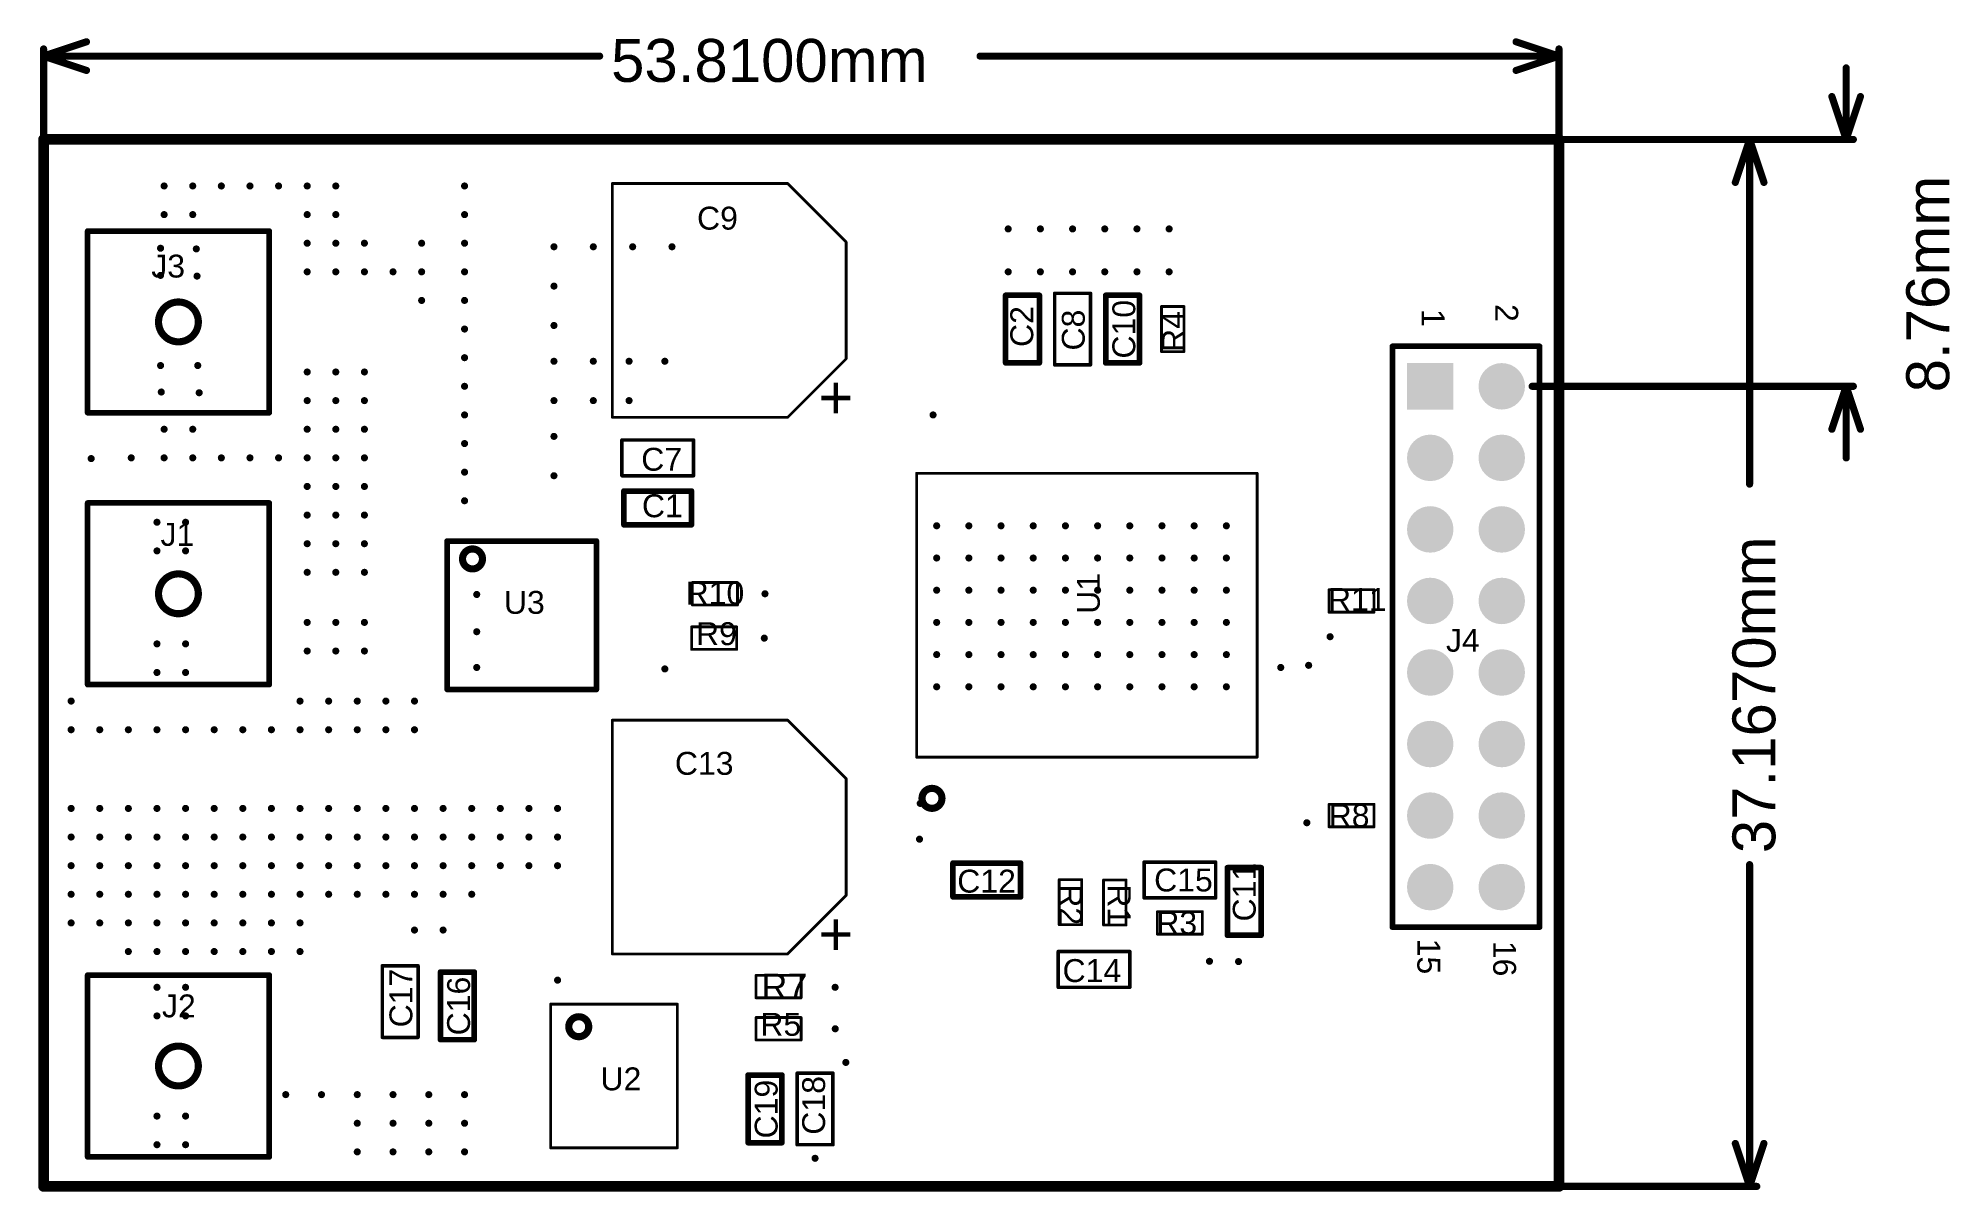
# Model space of a CAD drawing. Header units: inches. Extents: x -0.2 to 67.7, y -0.2 to 40.8.
import ezdxf

# ---------------------------------------------------------------- set-up
doc = ezdxf.new("R2010")
doc.units = ezdxf.units.IN
for name, color, linetype in [('Mechanical1', 6, 'Continuous'), ('Mechanical4', 56, 'Continuous'), ('Mechanical6', 56, 'Continuous'), ('MultiLayer', 9, 'Continuous'), ('PadHoleLayer', 156, 'Continuous'), ('ViaHoleLayer', 16, 'Continuous')]:
    doc.layers.add(name, color=color, linetype=linetype)
doc.styles.add('Arial', font='', dxfattribs={"height": 0.2})
doc.styles.get('Arial').set_extended_font_data('Arial')

msp = doc.modelspace()

# ---------------------------------------------------------------- texts
at = {"layer": 'Mechanical6', "style": 'Arial'}
msp.add_text('53.8100mm', height=1.524, dxfattribs=at).set_placement((20.151, 39.211))
for s, p in [('8.76mm', (67.665, 28.19)), ('37.1670mm', (61.493, 11.829))]:
    msp.add_text(s, height=1.524, rotation=90, dxfattribs=at).set_placement(p)

# ---------------------------------------------------------------- blocks, each defined once
blk = doc.blocks.new('RESC1608X55N_1')
at = {"layer": 'Mechanical4'}
for points in [[(-0.8, 0.4, 0.1, 0.1, 0), (-0.8, -0.4, 0.1, 0.1, 0)], [(-0.8, 0.4, 0.1, 0.1, 0), (0.8, 0.4, 0.1, 0.1, 0)], [(0.8, 0.4, 0.1, 0.1, 0), (0.8, -0.4, 0.1, 0.1, 0)], [(-0.8, -0.4, 0.1, 0.1, 0), (0.8, -0.4, 0.1, 0.1, 0)]]:
    blk.add_lwpolyline(points, format="xyseb", dxfattribs=at)
for points in [[(-0.825, 0.4, 0.05, 0.05, 1), (-0.775, 0.4, 0.05, 0.05, 1)], [(-0.825, 0.4, 0.05, 0.05, 1), (-0.775, 0.4, 0.05, 0.05, 1)], [(0.775, 0.4, 0.05, 0.05, 1), (0.825, 0.4, 0.05, 0.05, 1)], [(0.775, 0.4, 0.05, 0.05, 1), (0.825, 0.4, 0.05, 0.05, 1)], [(-0.825, -0.4, 0.05, 0.05, 1), (-0.775, -0.4, 0.05, 0.05, 1)], [(-0.825, -0.4, 0.05, 0.05, 1), (-0.775, -0.4, 0.05, 0.05, 1)], [(0.775, -0.4, 0.05, 0.05, 1), (0.825, -0.4, 0.05, 0.05, 1)], [(0.775, -0.4, 0.05, 0.05, 1), (0.825, -0.4, 0.05, 0.05, 1)]]:
    blk.add_lwpolyline(points, format="xyseb", close=True, dxfattribs=at)
at = {"layer": 'Mechanical4', "style": 'Arial'}
blk.add_text('R2', height=0.8128, rotation=180, dxfattribs=at).set_placement((0.635, 0.398))
blk = doc.blocks.new('RESC1608X55N_2')
at = {"layer": 'Mechanical4'}
for points in [[(-0.8, 0.4, 0.1, 0.1, 0), (0.8, 0.4, 0.1, 0.1, 0)], [(-0.8, 0.4, 0.1, 0.1, 0), (-0.8, -0.4, 0.1, 0.1, 0)], [(0.8, 0.4, 0.1, 0.1, 0), (0.8, -0.4, 0.1, 0.1, 0)], [(-0.8, -0.4, 0.1, 0.1, 0), (0.8, -0.4, 0.1, 0.1, 0)]]:
    blk.add_lwpolyline(points, format="xyseb", dxfattribs=at)
for points in [[(-0.825, 0.4, 0.05, 0.05, 1), (-0.775, 0.4, 0.05, 0.05, 1)], [(-0.825, 0.4, 0.05, 0.05, 1), (-0.775, 0.4, 0.05, 0.05, 1)], [(0.775, 0.4, 0.05, 0.05, 1), (0.825, 0.4, 0.05, 0.05, 1)], [(0.775, 0.4, 0.05, 0.05, 1), (0.825, 0.4, 0.05, 0.05, 1)], [(-0.825, -0.4, 0.05, 0.05, 1), (-0.775, -0.4, 0.05, 0.05, 1)], [(-0.825, -0.4, 0.05, 0.05, 1), (-0.775, -0.4, 0.05, 0.05, 1)], [(0.775, -0.4, 0.05, 0.05, 1), (0.825, -0.4, 0.05, 0.05, 1)], [(0.775, -0.4, 0.05, 0.05, 1), (0.825, -0.4, 0.05, 0.05, 1)]]:
    blk.add_lwpolyline(points, format="xyseb", close=True, dxfattribs=at)
at = {"layer": 'Mechanical4', "style": 'Arial'}
blk.add_text('R1', height=0.8128, rotation=180, dxfattribs=at).set_placement((0.646, 0.248))
blk = doc.blocks.new('FP_PSA0008A_IPC_C_3')
at = {"layer": 'Mechanical4'}
for points in [[(-2.65, -2.635, 0.2, 0.2, 0), (-2.65, 2.635, 0.2, 0.2, 0)], [(-2.65, 2.635, 0.2, 0.2, 0), (2.65, 2.635, 0.2, 0.2, 0)], [(2.65, -2.635, 0.2, 0.2, 0), (2.65, 2.635, 0.2, 0.2, 0)], [(-2.65, -2.635, 0.2, 0.2, 0), (2.65, -2.635, 0.2, 0.2, 0)]]:
    blk.add_lwpolyline(points, format="xyseb", dxfattribs=at)
for points in [[(-2.7, 2.635, 0.1, 0.1, 1), (-2.6, 2.635, 0.1, 0.1, 1)], [(-2.7, 2.635, 0.1, 0.1, 1), (-2.6, 2.635, 0.1, 0.1, 1)], [(2.6, 2.635, 0.1, 0.1, 1), (2.7, 2.635, 0.1, 0.1, 1)], [(2.6, 2.635, 0.1, 0.1, 1), (2.7, 2.635, 0.1, 0.1, 1)], [(-1.396, 2, 0.254, 0.254, 1), (-2.104, 2, 0.254, 0.254, 1)], [(-2.167, 2, 0.127, 0.127, 1), (-2.04, 2, 0.127, 0.127, 1)], [(-1.46, 2, 0.127, 0.127, 1), (-1.333, 2, 0.127, 0.127, 1)], [(-2.7, -2.635, 0.1, 0.1, 1), (-2.6, -2.635, 0.1, 0.1, 1)], [(-2.7, -2.635, 0.1, 0.1, 1), (-2.6, -2.635, 0.1, 0.1, 1)], [(2.6, -2.635, 0.1, 0.1, 1), (2.7, -2.635, 0.1, 0.1, 1)], [(2.6, -2.635, 0.1, 0.1, 1), (2.7, -2.635, 0.1, 0.1, 1)]]:
    blk.add_lwpolyline(points, format="xyseb", close=True, dxfattribs=at)
at = {"layer": 'Mechanical4', "style": 'Arial'}
blk.add_text('U3', height=0.8128, rotation=360, dxfattribs=at).set_placement((-0.635, 0.051))
blk = doc.blocks.new('MTC16_N_4')
at = {"layer": 'Mechanical4'}
for points in [[(-2.25, 2.55, 0.1, 0.1, 0), (2.25, 2.55, 0.1, 0.1, 0)], [(-2.25, -2.55, 0.1, 0.1, 0), (-2.25, 2.55, 0.1, 0.1, 0)], [(2.25, -2.55, 0.1, 0.1, 0), (2.25, 2.55, 0.1, 0.1, 0)], [(-2.25, -2.55, 0.1, 0.1, 0), (2.25, -2.55, 0.1, 0.1, 0)]]:
    blk.add_lwpolyline(points, format="xyseb", dxfattribs=at)
for points in [[(-2.275, 2.55, 0.05, 0.05, 1), (-2.225, 2.55, 0.05, 0.05, 1)], [(-2.275, 2.55, 0.05, 0.05, 1), (-2.225, 2.55, 0.05, 0.05, 1)], [(-0.896, 1.75, 0.254, 0.254, 1), (-1.604, 1.75, 0.254, 0.254, 1)], [(2.225, 2.55, 0.05, 0.05, 1), (2.275, 2.55, 0.05, 0.05, 1)], [(2.225, 2.55, 0.05, 0.05, 1), (2.275, 2.55, 0.05, 0.05, 1)], [(-1.667, 1.75, 0.127, 0.127, 1), (-1.54, 1.75, 0.127, 0.127, 1)], [(-0.96, 1.75, 0.127, 0.127, 1), (-0.833, 1.75, 0.127, 0.127, 1)], [(-2.275, -2.55, 0.05, 0.05, 1), (-2.225, -2.55, 0.05, 0.05, 1)], [(-2.275, -2.55, 0.05, 0.05, 1), (-2.225, -2.55, 0.05, 0.05, 1)], [(2.225, -2.55, 0.05, 0.05, 1), (2.275, -2.55, 0.05, 0.05, 1)], [(2.225, -2.55, 0.05, 0.05, 1), (2.275, -2.55, 0.05, 0.05, 1)]]:
    blk.add_lwpolyline(points, format="xyseb", close=True, dxfattribs=at)
at = {"layer": 'Mechanical4', "style": 'Arial'}
blk.add_text('U2', height=0.8128, rotation=360, dxfattribs=at).set_placement((-0.479, -0.508))
blk = doc.blocks.new('CFP102P1520X310_18AN_5')
at = {"layer": 'Mechanical4'}
for points in [[(-6.146, 5.5, 0.254, 0.254, 1), (-6.854, 5.5, 0.254, 0.254, 1)], [(-6.917, 5.5, 0.127, 0.127, 1), (-6.79, 5.5, 0.127, 0.127, 1)], [(-6.21, 5.5, 0.127, 0.127, 1), (-6.083, 5.5, 0.127, 0.127, 1)], [(-5.065, 6.045, 0.05, 0.05, 1), (-5.015, 6.045, 0.05, 0.05, 1)], [(-5.065, 6.045, 0.05, 0.05, 1), (-5.015, 6.045, 0.05, 0.05, 1)], [(5.015, 6.045, 0.05, 0.05, 1), (5.065, 6.045, 0.05, 0.05, 1)], [(5.015, 6.045, 0.05, 0.05, 1), (5.065, 6.045, 0.05, 0.05, 1)], [(-5.065, -6.045, 0.05, 0.05, 1), (-5.015, -6.045, 0.05, 0.05, 1)], [(-5.065, -6.045, 0.05, 0.05, 1), (-5.015, -6.045, 0.05, 0.05, 1)], [(5.015, -6.045, 0.05, 0.05, 1), (5.065, -6.045, 0.05, 0.05, 1)], [(5.015, -6.045, 0.05, 0.05, 1), (5.065, -6.045, 0.05, 0.05, 1)]]:
    blk.add_lwpolyline(points, format="xyseb", close=True, dxfattribs=at)
for points in [[(-5.04, 6.045, 0.1, 0.1, 0), (-5.04, -6.045, 0.1, 0.1, 0)], [(-5.04, 6.045, 0.1, 0.1, 0), (5.04, 6.045, 0.1, 0.1, 0)], [(5.04, 6.045, 0.1, 0.1, 0), (5.04, -6.045, 0.1, 0.1, 0)], [(-5.04, -6.045, 0.1, 0.1, 0), (5.04, -6.045, 0.1, 0.1, 0)]]:
    blk.add_lwpolyline(points, format="xyseb", dxfattribs=at)
at = {"layer": 'Mechanical4', "style": 'Arial'}
blk.add_text('U1', height=0.8128, dxfattribs=at).set_placement((0.051, -0.457))
blk = doc.blocks.new('RESC1608X55N_6')
at = {"layer": 'Mechanical4'}
for points in [[(-0.8, 0.4, 0.1, 0.1, 0), (-0.8, -0.4, 0.1, 0.1, 0)], [(0.8, 0.4, 0.1, 0.1, 0), (-0.8, 0.4, 0.1, 0.1, 0)], [(0.8, 0.4, 0.1, 0.1, 0), (0.8, -0.4, 0.1, 0.1, 0)], [(0.8, -0.4, 0.1, 0.1, 0), (-0.8, -0.4, 0.1, 0.1, 0)]]:
    blk.add_lwpolyline(points, format="xyseb", dxfattribs=at)
for points in [[(-0.825, 0.4, 0.05, 0.05, 1), (-0.775, 0.4, 0.05, 0.05, 1)], [(-0.825, 0.4, 0.05, 0.05, 1), (-0.775, 0.4, 0.05, 0.05, 1)], [(0.775, 0.4, 0.05, 0.05, 1), (0.825, 0.4, 0.05, 0.05, 1)], [(0.775, 0.4, 0.05, 0.05, 1), (0.825, 0.4, 0.05, 0.05, 1)], [(-0.825, -0.4, 0.05, 0.05, 1), (-0.775, -0.4, 0.05, 0.05, 1)], [(-0.825, -0.4, 0.05, 0.05, 1), (-0.775, -0.4, 0.05, 0.05, 1)], [(0.775, -0.4, 0.05, 0.05, 1), (0.825, -0.4, 0.05, 0.05, 1)], [(0.775, -0.4, 0.05, 0.05, 1), (0.825, -0.4, 0.05, 0.05, 1)]]:
    blk.add_lwpolyline(points, format="xyseb", close=True, dxfattribs=at)
at = {"layer": 'Mechanical4', "style": 'Arial'}
blk.add_text('R11', height=0.8128, rotation=180, dxfattribs=at).set_placement((0.838, 0.356))
blk = doc.blocks.new('RESC1608X55N_7')
at = {"layer": 'Mechanical4'}
for points in [[(-0.8, 0.4, 0.1, 0.1, 0), (0.8, 0.4, 0.1, 0.1, 0)], [(-0.8, -0.4, 0.1, 0.1, 0), (-0.8, 0.4, 0.1, 0.1, 0)], [(0.8, -0.4, 0.1, 0.1, 0), (0.8, 0.4, 0.1, 0.1, 0)], [(-0.8, -0.4, 0.1, 0.1, 0), (0.8, -0.4, 0.1, 0.1, 0)]]:
    blk.add_lwpolyline(points, format="xyseb", dxfattribs=at)
for points in [[(-0.825, 0.4, 0.05, 0.05, 1), (-0.775, 0.4, 0.05, 0.05, 1)], [(-0.825, 0.4, 0.05, 0.05, 1), (-0.775, 0.4, 0.05, 0.05, 1)], [(0.775, 0.4, 0.05, 0.05, 1), (0.825, 0.4, 0.05, 0.05, 1)], [(0.775, 0.4, 0.05, 0.05, 1), (0.825, 0.4, 0.05, 0.05, 1)], [(-0.825, -0.4, 0.05, 0.05, 1), (-0.775, -0.4, 0.05, 0.05, 1)], [(-0.825, -0.4, 0.05, 0.05, 1), (-0.775, -0.4, 0.05, 0.05, 1)], [(0.775, -0.4, 0.05, 0.05, 1), (0.825, -0.4, 0.05, 0.05, 1)], [(0.775, -0.4, 0.05, 0.05, 1), (0.825, -0.4, 0.05, 0.05, 1)]]:
    blk.add_lwpolyline(points, format="xyseb", close=True, dxfattribs=at)
at = {"layer": 'Mechanical4', "style": 'Arial'}
blk.add_text('R10', height=0.8128, dxfattribs=at).set_placement((-1.041, -0.381))
blk = doc.blocks.new('RESC1608X55N_8')
at = {"layer": 'Mechanical4'}
for points in [[(-0.8, -0.4, 0.1, 0.1, 0), (-0.8, 0.4, 0.1, 0.1, 0)], [(-0.8, 0.4, 0.1, 0.1, 0), (0.8, 0.4, 0.1, 0.1, 0)], [(0.8, -0.4, 0.1, 0.1, 0), (0.8, 0.4, 0.1, 0.1, 0)], [(-0.8, -0.4, 0.1, 0.1, 0), (0.8, -0.4, 0.1, 0.1, 0)]]:
    blk.add_lwpolyline(points, format="xyseb", dxfattribs=at)
for points in [[(-0.825, 0.4, 0.05, 0.05, 1), (-0.775, 0.4, 0.05, 0.05, 1)], [(-0.825, 0.4, 0.05, 0.05, 1), (-0.775, 0.4, 0.05, 0.05, 1)], [(0.775, 0.4, 0.05, 0.05, 1), (0.825, 0.4, 0.05, 0.05, 1)], [(0.775, 0.4, 0.05, 0.05, 1), (0.825, 0.4, 0.05, 0.05, 1)], [(-0.825, -0.4, 0.05, 0.05, 1), (-0.775, -0.4, 0.05, 0.05, 1)], [(-0.825, -0.4, 0.05, 0.05, 1), (-0.775, -0.4, 0.05, 0.05, 1)], [(0.775, -0.4, 0.05, 0.05, 1), (0.825, -0.4, 0.05, 0.05, 1)], [(0.775, -0.4, 0.05, 0.05, 1), (0.825, -0.4, 0.05, 0.05, 1)]]:
    blk.add_lwpolyline(points, format="xyseb", close=True, dxfattribs=at)
at = {"layer": 'Mechanical4', "style": 'Arial'}
blk.add_text('R9', height=0.8128, dxfattribs=at).set_placement((-0.648, -0.248))
blk = doc.blocks.new('RESC1608X55N_9')
at = {"layer": 'Mechanical4'}
for points in [[(-0.8, 0.4, 0.1, 0.1, 0), (0.8, 0.4, 0.1, 0.1, 0)], [(-0.8, -0.4, 0.1, 0.1, 0), (-0.8, 0.4, 0.1, 0.1, 0)], [(0.8, -0.4, 0.1, 0.1, 0), (0.8, 0.4, 0.1, 0.1, 0)], [(-0.8, -0.4, 0.1, 0.1, 0), (0.8, -0.4, 0.1, 0.1, 0)]]:
    blk.add_lwpolyline(points, format="xyseb", dxfattribs=at)
for points in [[(-0.825, 0.4, 0.05, 0.05, 1), (-0.775, 0.4, 0.05, 0.05, 1)], [(-0.825, 0.4, 0.05, 0.05, 1), (-0.775, 0.4, 0.05, 0.05, 1)], [(0.775, 0.4, 0.05, 0.05, 1), (0.825, 0.4, 0.05, 0.05, 1)], [(0.775, 0.4, 0.05, 0.05, 1), (0.825, 0.4, 0.05, 0.05, 1)], [(-0.825, -0.4, 0.05, 0.05, 1), (-0.775, -0.4, 0.05, 0.05, 1)], [(-0.825, -0.4, 0.05, 0.05, 1), (-0.775, -0.4, 0.05, 0.05, 1)], [(0.775, -0.4, 0.05, 0.05, 1), (0.825, -0.4, 0.05, 0.05, 1)], [(0.775, -0.4, 0.05, 0.05, 1), (0.825, -0.4, 0.05, 0.05, 1)]]:
    blk.add_lwpolyline(points, format="xyseb", close=True, dxfattribs=at)
at = {"layer": 'Mechanical4', "style": 'Arial'}
blk.add_text('R8', height=0.8128, dxfattribs=at).set_placement((-0.813, -0.406))
blk = doc.blocks.new('RESC1608X55N_10')
at = {"layer": 'Mechanical4'}
for points in [[(-0.8, -0.4, 0.1, 0.1, 0), (-0.8, 0.4, 0.1, 0.1, 0)], [(-0.8, 0.4, 0.1, 0.1, 0), (0.8, 0.4, 0.1, 0.1, 0)], [(0.8, -0.4, 0.1, 0.1, 0), (0.8, 0.4, 0.1, 0.1, 0)], [(-0.8, -0.4, 0.1, 0.1, 0), (0.8, -0.4, 0.1, 0.1, 0)]]:
    blk.add_lwpolyline(points, format="xyseb", dxfattribs=at)
for points in [[(-0.825, 0.4, 0.05, 0.05, 1), (-0.775, 0.4, 0.05, 0.05, 1)], [(-0.825, 0.4, 0.05, 0.05, 1), (-0.775, 0.4, 0.05, 0.05, 1)], [(0.775, 0.4, 0.05, 0.05, 1), (0.825, 0.4, 0.05, 0.05, 1)], [(0.775, 0.4, 0.05, 0.05, 1), (0.825, 0.4, 0.05, 0.05, 1)], [(-0.825, -0.4, 0.05, 0.05, 1), (-0.775, -0.4, 0.05, 0.05, 1)], [(-0.825, -0.4, 0.05, 0.05, 1), (-0.775, -0.4, 0.05, 0.05, 1)], [(0.775, -0.4, 0.05, 0.05, 1), (0.825, -0.4, 0.05, 0.05, 1)], [(0.775, -0.4, 0.05, 0.05, 1), (0.825, -0.4, 0.05, 0.05, 1)]]:
    blk.add_lwpolyline(points, format="xyseb", close=True, dxfattribs=at)
at = {"layer": 'Mechanical4', "style": 'Arial'}
blk.add_text('R7', height=0.9144, dxfattribs=at).set_placement((-0.61, -0.457))
blk = doc.blocks.new('RESC1608X55N_11')
at = {"layer": 'Mechanical4'}
for points in [[(-0.8, 0.4, 0.1, 0.1, 0), (0.8, 0.4, 0.1, 0.1, 0)], [(-0.8, -0.4, 0.1, 0.1, 0), (-0.8, 0.4, 0.1, 0.1, 0)], [(0.8, -0.4, 0.1, 0.1, 0), (0.8, 0.4, 0.1, 0.1, 0)], [(-0.8, -0.4, 0.1, 0.1, 0), (0.8, -0.4, 0.1, 0.1, 0)]]:
    blk.add_lwpolyline(points, format="xyseb", dxfattribs=at)
for points in [[(-0.825, 0.4, 0.05, 0.05, 1), (-0.775, 0.4, 0.05, 0.05, 1)], [(-0.825, 0.4, 0.05, 0.05, 1), (-0.775, 0.4, 0.05, 0.05, 1)], [(0.775, 0.4, 0.05, 0.05, 1), (0.825, 0.4, 0.05, 0.05, 1)], [(0.775, 0.4, 0.05, 0.05, 1), (0.825, 0.4, 0.05, 0.05, 1)], [(-0.825, -0.4, 0.05, 0.05, 1), (-0.775, -0.4, 0.05, 0.05, 1)], [(-0.825, -0.4, 0.05, 0.05, 1), (-0.775, -0.4, 0.05, 0.05, 1)], [(0.775, -0.4, 0.05, 0.05, 1), (0.825, -0.4, 0.05, 0.05, 1)], [(0.775, -0.4, 0.05, 0.05, 1), (0.825, -0.4, 0.05, 0.05, 1)]]:
    blk.add_lwpolyline(points, format="xyseb", close=True, dxfattribs=at)
at = {"layer": 'Mechanical4', "style": 'Arial'}
blk.add_text('R5', height=0.8128, dxfattribs=at).set_placement((-0.648, -0.248))
blk = doc.blocks.new('RESC1608X55N_12')
at = {"layer": 'Mechanical4'}
for points in [[(-0.8, -0.4, 0.1, 0.1, 0), (-0.8, 0.4, 0.1, 0.1, 0)], [(0.8, 0.4, 0.1, 0.1, 0), (-0.8, 0.4, 0.1, 0.1, 0)], [(0.8, -0.4, 0.1, 0.1, 0), (0.8, 0.4, 0.1, 0.1, 0)], [(0.8, -0.4, 0.1, 0.1, 0), (-0.8, -0.4, 0.1, 0.1, 0)]]:
    blk.add_lwpolyline(points, format="xyseb", dxfattribs=at)
for points in [[(-0.825, 0.4, 0.05, 0.05, 1), (-0.775, 0.4, 0.05, 0.05, 1)], [(-0.825, 0.4, 0.05, 0.05, 1), (-0.775, 0.4, 0.05, 0.05, 1)], [(0.775, 0.4, 0.05, 0.05, 1), (0.825, 0.4, 0.05, 0.05, 1)], [(0.775, 0.4, 0.05, 0.05, 1), (0.825, 0.4, 0.05, 0.05, 1)], [(-0.825, -0.4, 0.05, 0.05, 1), (-0.775, -0.4, 0.05, 0.05, 1)], [(-0.825, -0.4, 0.05, 0.05, 1), (-0.775, -0.4, 0.05, 0.05, 1)], [(0.775, -0.4, 0.05, 0.05, 1), (0.825, -0.4, 0.05, 0.05, 1)], [(0.775, -0.4, 0.05, 0.05, 1), (0.825, -0.4, 0.05, 0.05, 1)]]:
    blk.add_lwpolyline(points, format="xyseb", close=True, dxfattribs=at)
at = {"layer": 'Mechanical4', "style": 'Arial'}
blk.add_text('R4', height=0.8128, rotation=-180, dxfattribs=at).set_placement((0.813, 0.432))
blk = doc.blocks.new('RESC1608X55N_13')
at = {"layer": 'Mechanical4'}
for points in [[(0.8, 0.4, 0.1, 0.1, 0), (-0.8, 0.4, 0.1, 0.1, 0)], [(-0.8, 0.4, 0.1, 0.1, 0), (-0.8, -0.4, 0.1, 0.1, 0)], [(0.8, 0.4, 0.1, 0.1, 0), (0.8, -0.4, 0.1, 0.1, 0)], [(0.8, -0.4, 0.1, 0.1, 0), (-0.8, -0.4, 0.1, 0.1, 0)]]:
    blk.add_lwpolyline(points, format="xyseb", dxfattribs=at)
for points in [[(-0.825, 0.4, 0.05, 0.05, 1), (-0.775, 0.4, 0.05, 0.05, 1)], [(-0.825, 0.4, 0.05, 0.05, 1), (-0.775, 0.4, 0.05, 0.05, 1)], [(0.775, 0.4, 0.05, 0.05, 1), (0.825, 0.4, 0.05, 0.05, 1)], [(0.775, 0.4, 0.05, 0.05, 1), (0.825, 0.4, 0.05, 0.05, 1)], [(-0.825, -0.4, 0.05, 0.05, 1), (-0.775, -0.4, 0.05, 0.05, 1)], [(-0.825, -0.4, 0.05, 0.05, 1), (-0.775, -0.4, 0.05, 0.05, 1)], [(0.775, -0.4, 0.05, 0.05, 1), (0.825, -0.4, 0.05, 0.05, 1)], [(0.775, -0.4, 0.05, 0.05, 1), (0.825, -0.4, 0.05, 0.05, 1)]]:
    blk.add_lwpolyline(points, format="xyseb", close=True, dxfattribs=at)
at = {"layer": 'Mechanical4', "style": 'Arial'}
blk.add_text('R3', height=0.8128, rotation=180, dxfattribs=at).set_placement((0.838, 0.406))
blk = doc.blocks.new('61301621121_14')
at = {"layer": 'MultiLayer'}
h = blk.add_hatch(color=9, dxfattribs=at)
edge = h.paths.add_edge_path()
edge.add_arc((-8.89, 1.27), 0.825, 0, 360)
h = blk.add_hatch(color=9, dxfattribs=at)
edge = h.paths.add_edge_path()
edge.add_arc((-6.35, 1.27), 0.825, 0, 360)
h = blk.add_hatch(color=9, dxfattribs=at)
edge = h.paths.add_edge_path()
edge.add_arc((-3.81, 1.27), 0.825, 0, 360)
h = blk.add_hatch(color=9, dxfattribs=at)
edge = h.paths.add_edge_path()
edge.add_arc((-1.27, 1.27), 0.825, 0, 360)
h = blk.add_hatch(color=9, dxfattribs=at)
edge = h.paths.add_edge_path()
edge.add_arc((1.27, 1.27), 0.825, 0, 360)
h = blk.add_hatch(color=9, dxfattribs=at)
edge = h.paths.add_edge_path()
edge.add_arc((3.81, 1.27), 0.825, 0, 360)
h = blk.add_hatch(color=9, dxfattribs=at)
edge = h.paths.add_edge_path()
edge.add_arc((6.35, 1.27), 0.825, 0, 360)
h = blk.add_hatch(color=9, dxfattribs=at)
edge = h.paths.add_edge_path()
edge.add_arc((8.89, 1.27), 0.825, 0, 360)
blk.add_hatch(color=9, dxfattribs=at).paths.add_polyline_path([(-9.715, -0.445), (-8.065, -0.445), (-8.065, -2.095), (-9.715, -2.095)])
h = blk.add_hatch(color=9, dxfattribs=at)
edge = h.paths.add_edge_path()
edge.add_arc((-6.35, -1.27), 0.825, 0, 360)
h = blk.add_hatch(color=9, dxfattribs=at)
edge = h.paths.add_edge_path()
edge.add_arc((-3.81, -1.27), 0.825, 0, 360)
h = blk.add_hatch(color=9, dxfattribs=at)
edge = h.paths.add_edge_path()
edge.add_arc((-1.27, -1.27), 0.825, 0, 360)
h = blk.add_hatch(color=9, dxfattribs=at)
edge = h.paths.add_edge_path()
edge.add_arc((1.27, -1.27), 0.825, 0, 360)
h = blk.add_hatch(color=9, dxfattribs=at)
edge = h.paths.add_edge_path()
edge.add_arc((3.81, -1.27), 0.825, 0, 360)
h = blk.add_hatch(color=9, dxfattribs=at)
edge = h.paths.add_edge_path()
edge.add_arc((6.35, -1.27), 0.825, 0, 360)
h = blk.add_hatch(color=9, dxfattribs=at)
edge = h.paths.add_edge_path()
edge.add_arc((8.89, -1.27), 0.825, 0, 360)
at = {"layer": 'PadHoleLayer'}
h = blk.add_hatch(color=156, dxfattribs=at)
edge = h.paths.add_edge_path()
edge.add_arc((-8.89, 1.27), 0.55, 0, 360)
h = blk.add_hatch(color=156, dxfattribs=at)
edge = h.paths.add_edge_path()
edge.add_arc((-6.35, 1.27), 0.55, 0, 360)
h = blk.add_hatch(color=156, dxfattribs=at)
edge = h.paths.add_edge_path()
edge.add_arc((-3.81, 1.27), 0.55, 0, 360)
h = blk.add_hatch(color=156, dxfattribs=at)
edge = h.paths.add_edge_path()
edge.add_arc((-1.27, 1.27), 0.55, 0, 360)
h = blk.add_hatch(color=156, dxfattribs=at)
edge = h.paths.add_edge_path()
edge.add_arc((1.27, 1.27), 0.55, 0, 360)
h = blk.add_hatch(color=156, dxfattribs=at)
edge = h.paths.add_edge_path()
edge.add_arc((3.81, 1.27), 0.55, 0, 360)
h = blk.add_hatch(color=156, dxfattribs=at)
edge = h.paths.add_edge_path()
edge.add_arc((6.35, 1.27), 0.55, 0, 360)
h = blk.add_hatch(color=156, dxfattribs=at)
edge = h.paths.add_edge_path()
edge.add_arc((8.89, 1.27), 0.55, 0, 360)
h = blk.add_hatch(color=156, dxfattribs=at)
edge = h.paths.add_edge_path()
edge.add_arc((-8.89, -1.27), 0.55, 0, 360)
h = blk.add_hatch(color=156, dxfattribs=at)
edge = h.paths.add_edge_path()
edge.add_arc((-6.35, -1.27), 0.55, 0, 360)
h = blk.add_hatch(color=156, dxfattribs=at)
edge = h.paths.add_edge_path()
edge.add_arc((-3.81, -1.27), 0.55, 0, 360)
h = blk.add_hatch(color=156, dxfattribs=at)
edge = h.paths.add_edge_path()
edge.add_arc((-1.27, -1.27), 0.55, 0, 360)
h = blk.add_hatch(color=156, dxfattribs=at)
edge = h.paths.add_edge_path()
edge.add_arc((1.27, -1.27), 0.55, 0, 360)
h = blk.add_hatch(color=156, dxfattribs=at)
edge = h.paths.add_edge_path()
edge.add_arc((3.81, -1.27), 0.55, 0, 360)
h = blk.add_hatch(color=156, dxfattribs=at)
edge = h.paths.add_edge_path()
edge.add_arc((6.35, -1.27), 0.55, 0, 360)
h = blk.add_hatch(color=156, dxfattribs=at)
edge = h.paths.add_edge_path()
edge.add_arc((8.89, -1.27), 0.55, 0, 360)
at = {"layer": 'Mechanical4'}
for points in [[(10.31, 2.615, 0.2, 0.2, 0), (-10.31, 2.615, 0.2, 0.2, 0)], [(-10.31, -2.615, 0.2, 0.2, 0), (-10.31, 2.615, 0.2, 0.2, 0)], [(10.31, -2.615, 0.2, 0.2, 0), (10.31, 2.615, 0.2, 0.2, 0)], [(10.31, -2.615, 0.2, 0.2, 0), (-10.31, -2.615, 0.2, 0.2, 0)]]:
    blk.add_lwpolyline(points, format="xyseb", dxfattribs=at)
for points in [[(-10.36, 2.615, 0.1, 0.1, 1), (-10.26, 2.615, 0.1, 0.1, 1)], [(-10.36, 2.615, 0.1, 0.1, 1), (-10.26, 2.615, 0.1, 0.1, 1)], [(10.26, 2.615, 0.1, 0.1, 1), (10.36, 2.615, 0.1, 0.1, 1)], [(10.26, 2.615, 0.1, 0.1, 1), (10.36, 2.615, 0.1, 0.1, 1)], [(-10.36, -2.615, 0.1, 0.1, 1), (-10.26, -2.615, 0.1, 0.1, 1)], [(-10.36, -2.615, 0.1, 0.1, 1), (-10.26, -2.615, 0.1, 0.1, 1)], [(10.26, -2.615, 0.1, 0.1, 1), (10.36, -2.615, 0.1, 0.1, 1)], [(10.26, -2.615, 0.1, 0.1, 1), (10.36, -2.615, 0.1, 0.1, 1)]]:
    blk.add_lwpolyline(points, format="xyseb", close=True, dxfattribs=at)
at = {"layer": 'Mechanical4', "style": 'Arial'}
for s, height, p in [('2', 0.813, (-11.811, 1.041)), ('16', 0.8128, (10.795, 0.965)), ('1', 0.813, (-11.633, -1.575)), ('15', 0.8128, (10.719, -1.727))]:
    blk.add_text(s, height=height, dxfattribs=at).set_placement(p)
blk.add_text('J4', height=0.8128, rotation=90, dxfattribs=at).set_placement((0.533, -0.711))
blk = doc.blocks.new('FP_73251_1350_MFG_15')
at = {"layer": 'Mechanical4'}
for points in [[(-3.225, 3.225, 0.2, 0.2, 0), (3.225, 3.225, 0.2, 0.2, 0)], [(-3.225, -3.225, 0.2, 0.2, 0), (-3.225, 3.225, 0.2, 0.2, 0)], [(3.225, -3.225, 0.2, 0.2, 0), (3.225, 3.225, 0.2, 0.2, 0)], [(-3.225, -3.225, 0.2, 0.2, 0), (3.225, -3.225, 0.2, 0.2, 0)]]:
    blk.add_lwpolyline(points, format="xyseb", dxfattribs=at)
for points in [[(-3.275, 3.225, 0.1, 0.1, 1), (-3.175, 3.225, 0.1, 0.1, 1)], [(-3.275, 3.225, 0.1, 0.1, 1), (-3.175, 3.225, 0.1, 0.1, 1)], [(3.175, 3.225, 0.1, 0.1, 1), (3.275, 3.225, 0.1, 0.1, 1)], [(3.175, 3.225, 0.1, 0.1, 1), (3.275, 3.225, 0.1, 0.1, 1)], [(0.707, 0, 0.254, 0.254, 1), (-0.707, 0, 0.254, 0.254, 1)], [(-0.771, 0, 0.127, 0.127, 1), (-0.644, 0, 0.127, 0.127, 1)], [(0.644, 0, 0.127, 0.127, 1), (0.771, 0, 0.127, 0.127, 1)], [(-3.275, -3.225, 0.1, 0.1, 1), (-3.175, -3.225, 0.1, 0.1, 1)], [(-3.275, -3.225, 0.1, 0.1, 1), (-3.175, -3.225, 0.1, 0.1, 1)], [(3.175, -3.225, 0.1, 0.1, 1), (3.275, -3.225, 0.1, 0.1, 1)], [(3.175, -3.225, 0.1, 0.1, 1), (3.275, -3.225, 0.1, 0.1, 1)]]:
    blk.add_lwpolyline(points, format="xyseb", close=True, dxfattribs=at)
at = {"layer": 'Mechanical4', "style": 'Arial'}
blk.add_text('J3', height=0.8128, rotation=360, dxfattribs=at).set_placement((-0.965, 1.575))
blk = doc.blocks.new('FP_73251_1350_MFG_16')
at = {"layer": 'Mechanical4'}
for points in [[(-3.225, -3.225, 0.2, 0.2, 0), (-3.225, 3.225, 0.2, 0.2, 0)], [(-3.225, 3.225, 0.2, 0.2, 0), (3.225, 3.225, 0.2, 0.2, 0)], [(3.225, -3.225, 0.2, 0.2, 0), (3.225, 3.225, 0.2, 0.2, 0)], [(-3.225, -3.225, 0.2, 0.2, 0), (3.225, -3.225, 0.2, 0.2, 0)]]:
    blk.add_lwpolyline(points, format="xyseb", dxfattribs=at)
for points in [[(-3.275, 3.225, 0.1, 0.1, 1), (-3.175, 3.225, 0.1, 0.1, 1)], [(-3.275, 3.225, 0.1, 0.1, 1), (-3.175, 3.225, 0.1, 0.1, 1)], [(3.175, 3.225, 0.1, 0.1, 1), (3.275, 3.225, 0.1, 0.1, 1)], [(3.175, 3.225, 0.1, 0.1, 1), (3.275, 3.225, 0.1, 0.1, 1)], [(0.707, 0, 0.254, 0.254, 1), (-0.707, 0, 0.254, 0.254, 1)], [(-0.771, 0, 0.127, 0.127, 1), (-0.644, 0, 0.127, 0.127, 1)], [(0.644, 0, 0.127, 0.127, 1), (0.771, 0, 0.127, 0.127, 1)], [(-3.275, -3.225, 0.1, 0.1, 1), (-3.175, -3.225, 0.1, 0.1, 1)], [(-3.275, -3.225, 0.1, 0.1, 1), (-3.175, -3.225, 0.1, 0.1, 1)], [(3.175, -3.225, 0.1, 0.1, 1), (3.275, -3.225, 0.1, 0.1, 1)], [(3.175, -3.225, 0.1, 0.1, 1), (3.275, -3.225, 0.1, 0.1, 1)]]:
    blk.add_lwpolyline(points, format="xyseb", close=True, dxfattribs=at)
at = {"layer": 'Mechanical4', "style": 'Arial'}
blk.add_text('J2', height=0.8128, rotation=360, dxfattribs=at).set_placement((-0.584, 1.727))
blk = doc.blocks.new('FP_73251_1350_MFG_17')
at = {"layer": 'Mechanical4'}
for points in [[(-3.225, 3.225, 0.2, 0.2, 0), (3.225, 3.225, 0.2, 0.2, 0)], [(-3.225, -3.225, 0.2, 0.2, 0), (-3.225, 3.225, 0.2, 0.2, 0)], [(3.225, -3.225, 0.2, 0.2, 0), (3.225, 3.225, 0.2, 0.2, 0)], [(-3.225, -3.225, 0.2, 0.2, 0), (3.225, -3.225, 0.2, 0.2, 0)]]:
    blk.add_lwpolyline(points, format="xyseb", dxfattribs=at)
for points in [[(-3.275, 3.225, 0.1, 0.1, 1), (-3.175, 3.225, 0.1, 0.1, 1)], [(-3.275, 3.225, 0.1, 0.1, 1), (-3.175, 3.225, 0.1, 0.1, 1)], [(3.175, 3.225, 0.1, 0.1, 1), (3.275, 3.225, 0.1, 0.1, 1)], [(3.175, 3.225, 0.1, 0.1, 1), (3.275, 3.225, 0.1, 0.1, 1)], [(0.707, 0, 0.254, 0.254, 1), (-0.707, 0, 0.254, 0.254, 1)], [(-0.771, 0, 0.127, 0.127, 1), (-0.644, 0, 0.127, 0.127, 1)], [(0.644, 0, 0.127, 0.127, 1), (0.771, 0, 0.127, 0.127, 1)], [(-3.275, -3.225, 0.1, 0.1, 1), (-3.175, -3.225, 0.1, 0.1, 1)], [(-3.275, -3.225, 0.1, 0.1, 1), (-3.175, -3.225, 0.1, 0.1, 1)], [(3.175, -3.225, 0.1, 0.1, 1), (3.275, -3.225, 0.1, 0.1, 1)], [(3.175, -3.225, 0.1, 0.1, 1), (3.275, -3.225, 0.1, 0.1, 1)]]:
    blk.add_lwpolyline(points, format="xyseb", close=True, dxfattribs=at)
at = {"layer": 'Mechanical4', "style": 'Arial'}
blk.add_text('J1', height=0.8128, rotation=360, dxfattribs=at).set_placement((-0.635, 1.702))
blk = doc.blocks.new('FP_C0603C_CF_MFG_18')
at = {"layer": 'Mechanical4'}
for points in [[(-1.2, 0.6, 0.2, 0.2, 0), (1.2, 0.6, 0.2, 0.2, 0)], [(-1.2, 0.6, 0.2, 0.2, 0), (-1.2, -0.6, 0.2, 0.2, 0)], [(1.2, 0.6, 0.2, 0.2, 0), (1.2, -0.6, 0.2, 0.2, 0)], [(-1.2, -0.6, 0.2, 0.2, 0), (1.2, -0.6, 0.2, 0.2, 0)]]:
    blk.add_lwpolyline(points, format="xyseb", dxfattribs=at)
for points in [[(-1.25, 0.6, 0.1, 0.1, 1), (-1.15, 0.6, 0.1, 0.1, 1)], [(-1.25, 0.6, 0.1, 0.1, 1), (-1.15, 0.6, 0.1, 0.1, 1)], [(1.15, 0.6, 0.1, 0.1, 1), (1.25, 0.6, 0.1, 0.1, 1)], [(1.15, 0.6, 0.1, 0.1, 1), (1.25, 0.6, 0.1, 0.1, 1)], [(-1.25, -0.6, 0.1, 0.1, 1), (-1.15, -0.6, 0.1, 0.1, 1)], [(-1.25, -0.6, 0.1, 0.1, 1), (-1.15, -0.6, 0.1, 0.1, 1)], [(1.15, -0.6, 0.1, 0.1, 1), (1.25, -0.6, 0.1, 0.1, 1)], [(1.15, -0.6, 0.1, 0.1, 1), (1.25, -0.6, 0.1, 0.1, 1)]]:
    blk.add_lwpolyline(points, format="xyseb", close=True, dxfattribs=at)
at = {"layer": 'Mechanical4', "style": 'Arial'}
blk.add_text('C19', height=0.8128, dxfattribs=at).set_placement((-1.048, -0.448))
blk = doc.blocks.new('CAPC1608X90N_19')
at = {"layer": 'Mechanical4'}
for points in [[(-1.27, 0.635, 0.127, 0.127, 0), (-1.27, -0.635, 0.127, 0.127, 0)], [(-1.27, 0.635, 0.127, 0.127, 0), (1.27, 0.635, 0.127, 0.127, 0)], [(1.27, 0.635, 0.127, 0.127, 0), (1.27, -0.635, 0.127, 0.127, 0)], [(-1.27, -0.635, 0.127, 0.127, 0), (1.27, -0.635, 0.127, 0.127, 0)]]:
    blk.add_lwpolyline(points, format="xyseb", dxfattribs=at)
for points in [[(-1.30175, 0.635, 0.0635, 0.0635, 1), (-1.23825, 0.635, 0.0635, 0.0635, 1)], [(-1.30175, 0.635, 0.0635, 0.0635, 1), (-1.23825, 0.635, 0.0635, 0.0635, 1)], [(1.23825, 0.635, 0.0635, 0.0635, 1), (1.30175, 0.635, 0.0635, 0.0635, 1)], [(1.23825, 0.635, 0.0635, 0.0635, 1), (1.30175, 0.635, 0.0635, 0.0635, 1)], [(-1.30175, -0.635, 0.0635, 0.0635, 1), (-1.23825, -0.635, 0.0635, 0.0635, 1)], [(-1.30175, -0.635, 0.0635, 0.0635, 1), (-1.23825, -0.635, 0.0635, 0.0635, 1)], [(1.23825, -0.635, 0.0635, 0.0635, 1), (1.30175, -0.635, 0.0635, 0.0635, 1)], [(1.23825, -0.635, 0.0635, 0.0635, 1), (1.30175, -0.635, 0.0635, 0.0635, 1)]]:
    blk.add_lwpolyline(points, format="xyseb", close=True, dxfattribs=at)
at = {"layer": 'Mechanical4', "style": 'Arial'}
blk.add_text('C18', height=0.8128, dxfattribs=at).set_placement((-0.9144, -0.3556))
blk = doc.blocks.new('CAPC1608X90N_20')
at = {"layer": 'Mechanical4'}
for points in [[(-1.27, 0.635, 0.127, 0.127, 0), (1.27, 0.635, 0.127, 0.127, 0)], [(-1.27, 0.635, 0.127, 0.127, 0), (-1.27, -0.635, 0.127, 0.127, 0)], [(1.27, 0.635, 0.127, 0.127, 0), (1.27, -0.635, 0.127, 0.127, 0)], [(-1.27, -0.635, 0.127, 0.127, 0), (1.27, -0.635, 0.127, 0.127, 0)]]:
    blk.add_lwpolyline(points, format="xyseb", dxfattribs=at)
for points in [[(-1.30175, 0.635, 0.0635, 0.0635, 1), (-1.23825, 0.635, 0.0635, 0.0635, 1)], [(-1.30175, 0.635, 0.0635, 0.0635, 1), (-1.23825, 0.635, 0.0635, 0.0635, 1)], [(1.23825, 0.635, 0.0635, 0.0635, 1), (1.30175, 0.635, 0.0635, 0.0635, 1)], [(1.23825, 0.635, 0.0635, 0.0635, 1), (1.30175, 0.635, 0.0635, 0.0635, 1)], [(-1.30175, -0.635, 0.0635, 0.0635, 1), (-1.23825, -0.635, 0.0635, 0.0635, 1)], [(-1.30175, -0.635, 0.0635, 0.0635, 1), (-1.23825, -0.635, 0.0635, 0.0635, 1)], [(1.23825, -0.635, 0.0635, 0.0635, 1), (1.30175, -0.635, 0.0635, 0.0635, 1)], [(1.23825, -0.635, 0.0635, 0.0635, 1), (1.30175, -0.635, 0.0635, 0.0635, 1)]]:
    blk.add_lwpolyline(points, format="xyseb", close=True, dxfattribs=at)
at = {"layer": 'Mechanical4', "style": 'Arial'}
blk.add_text('C17', height=0.8128, dxfattribs=at).set_placement((-0.9144, -0.4318))
blk = doc.blocks.new('FP_C0603C_CF_MFG_21')
at = {"layer": 'Mechanical4'}
for points in [[(-1.2, 0.6, 0.2, 0.2, 0), (-1.2, -0.6, 0.2, 0.2, 0)], [(-1.2, 0.6, 0.2, 0.2, 0), (1.2, 0.6, 0.2, 0.2, 0)], [(1.2, 0.6, 0.2, 0.2, 0), (1.2, -0.6, 0.2, 0.2, 0)], [(-1.2, -0.6, 0.2, 0.2, 0), (1.2, -0.6, 0.2, 0.2, 0)]]:
    blk.add_lwpolyline(points, format="xyseb", dxfattribs=at)
for points in [[(-1.25, 0.6, 0.1, 0.1, 1), (-1.15, 0.6, 0.1, 0.1, 1)], [(-1.25, 0.6, 0.1, 0.1, 1), (-1.15, 0.6, 0.1, 0.1, 1)], [(1.15, 0.6, 0.1, 0.1, 1), (1.25, 0.6, 0.1, 0.1, 1)], [(1.15, 0.6, 0.1, 0.1, 1), (1.25, 0.6, 0.1, 0.1, 1)], [(-1.25, -0.6, 0.1, 0.1, 1), (-1.15, -0.6, 0.1, 0.1, 1)], [(-1.25, -0.6, 0.1, 0.1, 1), (-1.15, -0.6, 0.1, 0.1, 1)], [(1.15, -0.6, 0.1, 0.1, 1), (1.25, -0.6, 0.1, 0.1, 1)], [(1.15, -0.6, 0.1, 0.1, 1), (1.25, -0.6, 0.1, 0.1, 1)]]:
    blk.add_lwpolyline(points, format="xyseb", close=True, dxfattribs=at)
at = {"layer": 'Mechanical4', "style": 'Arial'}
blk.add_text('C16', height=0.8128, dxfattribs=at).set_placement((-1.048, -0.448))
blk = doc.blocks.new('CAPC1608X90N_22')
at = {"layer": 'Mechanical4'}
for points in [[(-1.27, -0.635, 0.127, 0.127, 0), (-1.27, 0.635, 0.127, 0.127, 0)], [(-1.27, 0.635, 0.127, 0.127, 0), (1.27, 0.635, 0.127, 0.127, 0)], [(1.27, -0.635, 0.127, 0.127, 0), (1.27, 0.635, 0.127, 0.127, 0)], [(-1.27, -0.635, 0.127, 0.127, 0), (1.27, -0.635, 0.127, 0.127, 0)]]:
    blk.add_lwpolyline(points, format="xyseb", dxfattribs=at)
for points in [[(-1.30175, 0.635, 0.0635, 0.0635, 1), (-1.23825, 0.635, 0.0635, 0.0635, 1)], [(-1.30175, 0.635, 0.0635, 0.0635, 1), (-1.23825, 0.635, 0.0635, 0.0635, 1)], [(1.23825, 0.635, 0.0635, 0.0635, 1), (1.30175, 0.635, 0.0635, 0.0635, 1)], [(1.23825, 0.635, 0.0635, 0.0635, 1), (1.30175, 0.635, 0.0635, 0.0635, 1)], [(-1.30175, -0.635, 0.0635, 0.0635, 1), (-1.23825, -0.635, 0.0635, 0.0635, 1)], [(-1.30175, -0.635, 0.0635, 0.0635, 1), (-1.23825, -0.635, 0.0635, 0.0635, 1)], [(1.23825, -0.635, 0.0635, 0.0635, 1), (1.30175, -0.635, 0.0635, 0.0635, 1)], [(1.23825, -0.635, 0.0635, 0.0635, 1), (1.30175, -0.635, 0.0635, 0.0635, 1)]]:
    blk.add_lwpolyline(points, format="xyseb", close=True, dxfattribs=at)
at = {"layer": 'Mechanical4', "style": 'Arial'}
blk.add_text('C15', height=0.8128, rotation=360, dxfattribs=at).set_placement((-0.9144, -0.4064))
blk = doc.blocks.new('CAPC1608X90N_23')
at = {"layer": 'Mechanical4'}
for points in [[(-1.27, -0.635, 0.127, 0.127, 0), (-1.27, 0.635, 0.127, 0.127, 0)], [(-1.27, 0.635, 0.127, 0.127, 0), (1.27, 0.635, 0.127, 0.127, 0)], [(1.27, -0.635, 0.127, 0.127, 0), (1.27, 0.635, 0.127, 0.127, 0)], [(-1.27, -0.635, 0.127, 0.127, 0), (1.27, -0.635, 0.127, 0.127, 0)]]:
    blk.add_lwpolyline(points, format="xyseb", dxfattribs=at)
for points in [[(-1.30175, 0.635, 0.0635, 0.0635, 1), (-1.23825, 0.635, 0.0635, 0.0635, 1)], [(-1.30175, 0.635, 0.0635, 0.0635, 1), (-1.23825, 0.635, 0.0635, 0.0635, 1)], [(1.23825, 0.635, 0.0635, 0.0635, 1), (1.30175, 0.635, 0.0635, 0.0635, 1)], [(1.23825, 0.635, 0.0635, 0.0635, 1), (1.30175, 0.635, 0.0635, 0.0635, 1)], [(-1.30175, -0.635, 0.0635, 0.0635, 1), (-1.23825, -0.635, 0.0635, 0.0635, 1)], [(-1.30175, -0.635, 0.0635, 0.0635, 1), (-1.23825, -0.635, 0.0635, 0.0635, 1)], [(1.23825, -0.635, 0.0635, 0.0635, 1), (1.30175, -0.635, 0.0635, 0.0635, 1)], [(1.23825, -0.635, 0.0635, 0.0635, 1), (1.30175, -0.635, 0.0635, 0.0635, 1)]]:
    blk.add_lwpolyline(points, format="xyseb", close=True, dxfattribs=at)
at = {"layer": 'Mechanical4', "style": 'Arial'}
blk.add_text('C14', height=0.8128, rotation=360, dxfattribs=at).set_placement((-1.1176, -0.4476))
blk = doc.blocks.new('CAP_AE830X1050N_24')
at = {"layer": 'Mechanical4'}
for points in [[(-2.075, 4.15, 0.1, 0.1, 0), (-4.15, 2.075, 0.1, 0.1, 0)], [(4.15, 4.15, 0.1, 0.1, 0), (-2.075, 4.15, 0.1, 0.1, 0)], [(4.15, 4.15, 0.1, 0.1, 0), (4.15, -4.15, 0.1, 0.1, 0)], [(-4.15, 2.075, 0.1, 0.1, 0), (-4.15, -2.075, 0.1, 0.1, 0)], [(-2.075, -4.15, 0.1, 0.1, 0), (-4.15, -2.075, 0.1, 0.1, 0)], [(4.15, -4.15, 0.1, 0.1, 0), (-2.075, -4.15, 0.1, 0.1, 0)]]:
    blk.add_lwpolyline(points, format="xyseb", dxfattribs=at)
for points in [[(-2.1, 4.15, 0.05, 0.05, 1), (-2.05, 4.15, 0.05, 0.05, 1)], [(-2.1, 4.15, 0.05, 0.05, 1), (-2.05, 4.15, 0.05, 0.05, 1)], [(4.125, 4.15, 0.05, 0.05, 1), (4.175, 4.15, 0.05, 0.05, 1)], [(4.125, 4.15, 0.05, 0.05, 1), (4.175, 4.15, 0.05, 0.05, 1)], [(-4.175, 2.075, 0.05, 0.05, 1), (-4.125, 2.075, 0.05, 0.05, 1)], [(-4.175, 2.075, 0.05, 0.05, 1), (-4.125, 2.075, 0.05, 0.05, 1)], [(-4.175, -2.075, 0.05, 0.05, 1), (-4.125, -2.075, 0.05, 0.05, 1)], [(-4.175, -2.075, 0.05, 0.05, 1), (-4.125, -2.075, 0.05, 0.05, 1)], [(-2.1, -4.15, 0.05, 0.05, 1), (-2.05, -4.15, 0.05, 0.05, 1)], [(-2.1, -4.15, 0.05, 0.05, 1), (-2.05, -4.15, 0.05, 0.05, 1)], [(4.125, -4.15, 0.05, 0.05, 1), (4.175, -4.15, 0.05, 0.05, 1)], [(4.125, -4.15, 0.05, 0.05, 1), (4.175, -4.15, 0.05, 0.05, 1)]]:
    blk.add_lwpolyline(points, format="xyseb", close=True, dxfattribs=at)
at = {"layer": 'Mechanical4', "style": 'Arial'}
blk.add_text('+', height=1.524, dxfattribs=at).set_placement((-4.406, 2.726))
blk.add_text('C13', height=0.8128, rotation=180, dxfattribs=at).set_placement((1.93, -2.21))
blk = doc.blocks.new('FP_C0603C_CF_MFG_25')
at = {"layer": 'Mechanical4'}
for points in [[(-1.2, 0.6, 0.2, 0.2, 0), (1.2, 0.6, 0.2, 0.2, 0)], [(-1.2, -0.6, 0.2, 0.2, 0), (-1.2, 0.6, 0.2, 0.2, 0)], [(1.2, -0.6, 0.2, 0.2, 0), (1.2, 0.6, 0.2, 0.2, 0)], [(-1.2, -0.6, 0.2, 0.2, 0), (1.2, -0.6, 0.2, 0.2, 0)]]:
    blk.add_lwpolyline(points, format="xyseb", dxfattribs=at)
for points in [[(-1.25, 0.6, 0.1, 0.1, 1), (-1.15, 0.6, 0.1, 0.1, 1)], [(-1.25, 0.6, 0.1, 0.1, 1), (-1.15, 0.6, 0.1, 0.1, 1)], [(1.15, 0.6, 0.1, 0.1, 1), (1.25, 0.6, 0.1, 0.1, 1)], [(1.15, 0.6, 0.1, 0.1, 1), (1.25, 0.6, 0.1, 0.1, 1)], [(-1.25, -0.6, 0.1, 0.1, 1), (-1.15, -0.6, 0.1, 0.1, 1)], [(-1.25, -0.6, 0.1, 0.1, 1), (-1.15, -0.6, 0.1, 0.1, 1)], [(1.15, -0.6, 0.1, 0.1, 1), (1.25, -0.6, 0.1, 0.1, 1)], [(1.15, -0.6, 0.1, 0.1, 1), (1.25, -0.6, 0.1, 0.1, 1)]]:
    blk.add_lwpolyline(points, format="xyseb", close=True, dxfattribs=at)
at = {"layer": 'Mechanical4', "style": 'Arial'}
blk.add_text('C12', height=0.8128, rotation=360, dxfattribs=at).set_placement((-1.048, -0.448))
blk = doc.blocks.new('FP_C0603C_CF_MFG_26')
at = {"layer": 'Mechanical4'}
for points in [[(1.2, 0.6, 0.2, 0.2, 0), (-1.2, 0.6, 0.2, 0.2, 0)], [(-1.2, -0.6, 0.2, 0.2, 0), (-1.2, 0.6, 0.2, 0.2, 0)], [(1.2, -0.6, 0.2, 0.2, 0), (1.2, 0.6, 0.2, 0.2, 0)], [(1.2, -0.6, 0.2, 0.2, 0), (-1.2, -0.6, 0.2, 0.2, 0)]]:
    blk.add_lwpolyline(points, format="xyseb", dxfattribs=at)
for points in [[(-1.25, 0.6, 0.1, 0.1, 1), (-1.15, 0.6, 0.1, 0.1, 1)], [(-1.25, 0.6, 0.1, 0.1, 1), (-1.15, 0.6, 0.1, 0.1, 1)], [(1.15, 0.6, 0.1, 0.1, 1), (1.25, 0.6, 0.1, 0.1, 1)], [(1.15, 0.6, 0.1, 0.1, 1), (1.25, 0.6, 0.1, 0.1, 1)], [(-1.25, -0.6, 0.1, 0.1, 1), (-1.15, -0.6, 0.1, 0.1, 1)], [(-1.25, -0.6, 0.1, 0.1, 1), (-1.15, -0.6, 0.1, 0.1, 1)], [(1.15, -0.6, 0.1, 0.1, 1), (1.25, -0.6, 0.1, 0.1, 1)], [(1.15, -0.6, 0.1, 0.1, 1), (1.25, -0.6, 0.1, 0.1, 1)]]:
    blk.add_lwpolyline(points, format="xyseb", close=True, dxfattribs=at)
at = {"layer": 'Mechanical4', "style": 'Arial'}
blk.add_text('C11', height=0.8128, rotation=-180, dxfattribs=at).set_placement((0.711, 0.406))
blk = doc.blocks.new('FP_C0603C_CF_MFG_27')
at = {"layer": 'Mechanical4'}
for points in [[(1.2, 0.6, 0.2, 0.2, 0), (-1.2, 0.6, 0.2, 0.2, 0)], [(-1.2, -0.6, 0.2, 0.2, 0), (-1.2, 0.6, 0.2, 0.2, 0)], [(1.2, -0.6, 0.2, 0.2, 0), (1.2, 0.6, 0.2, 0.2, 0)], [(1.2, -0.6, 0.2, 0.2, 0), (-1.2, -0.6, 0.2, 0.2, 0)]]:
    blk.add_lwpolyline(points, format="xyseb", dxfattribs=at)
for points in [[(-1.25, 0.6, 0.1, 0.1, 1), (-1.15, 0.6, 0.1, 0.1, 1)], [(-1.25, 0.6, 0.1, 0.1, 1), (-1.15, 0.6, 0.1, 0.1, 1)], [(1.15, 0.6, 0.1, 0.1, 1), (1.25, 0.6, 0.1, 0.1, 1)], [(1.15, 0.6, 0.1, 0.1, 1), (1.25, 0.6, 0.1, 0.1, 1)], [(-1.25, -0.6, 0.1, 0.1, 1), (-1.15, -0.6, 0.1, 0.1, 1)], [(-1.25, -0.6, 0.1, 0.1, 1), (-1.15, -0.6, 0.1, 0.1, 1)], [(1.15, -0.6, 0.1, 0.1, 1), (1.25, -0.6, 0.1, 0.1, 1)], [(1.15, -0.6, 0.1, 0.1, 1), (1.25, -0.6, 0.1, 0.1, 1)]]:
    blk.add_lwpolyline(points, format="xyseb", close=True, dxfattribs=at)
at = {"layer": 'Mechanical4', "style": 'Arial'}
blk.add_text('C10', height=0.8128, rotation=-180, dxfattribs=at).set_placement((1.048, 0.448))
blk = doc.blocks.new('CAP_AE830X1050N_28')
at = {"layer": 'Mechanical4'}
for points in [[(-2.075, 4.15, 0.1, 0.1, 0), (-4.15, 2.075, 0.1, 0.1, 0)], [(4.15, 4.15, 0.1, 0.1, 0), (-2.075, 4.15, 0.1, 0.1, 0)], [(4.15, 4.15, 0.1, 0.1, 0), (4.15, -4.15, 0.1, 0.1, 0)], [(-4.15, 2.075, 0.1, 0.1, 0), (-4.15, -2.075, 0.1, 0.1, 0)], [(-2.075, -4.15, 0.1, 0.1, 0), (-4.15, -2.075, 0.1, 0.1, 0)], [(4.15, -4.15, 0.1, 0.1, 0), (-2.075, -4.15, 0.1, 0.1, 0)]]:
    blk.add_lwpolyline(points, format="xyseb", dxfattribs=at)
for points in [[(-2.1, 4.15, 0.05, 0.05, 1), (-2.05, 4.15, 0.05, 0.05, 1)], [(-2.1, 4.15, 0.05, 0.05, 1), (-2.05, 4.15, 0.05, 0.05, 1)], [(4.125, 4.15, 0.05, 0.05, 1), (4.175, 4.15, 0.05, 0.05, 1)], [(4.125, 4.15, 0.05, 0.05, 1), (4.175, 4.15, 0.05, 0.05, 1)], [(-4.175, 2.075, 0.05, 0.05, 1), (-4.125, 2.075, 0.05, 0.05, 1)], [(-4.175, 2.075, 0.05, 0.05, 1), (-4.125, 2.075, 0.05, 0.05, 1)], [(-4.175, -2.075, 0.05, 0.05, 1), (-4.125, -2.075, 0.05, 0.05, 1)], [(-4.175, -2.075, 0.05, 0.05, 1), (-4.125, -2.075, 0.05, 0.05, 1)], [(-2.1, -4.15, 0.05, 0.05, 1), (-2.05, -4.15, 0.05, 0.05, 1)], [(-2.1, -4.15, 0.05, 0.05, 1), (-2.05, -4.15, 0.05, 0.05, 1)], [(4.125, -4.15, 0.05, 0.05, 1), (4.175, -4.15, 0.05, 0.05, 1)], [(4.125, -4.15, 0.05, 0.05, 1), (4.175, -4.15, 0.05, 0.05, 1)]]:
    blk.add_lwpolyline(points, format="xyseb", close=True, dxfattribs=at)
at = {"layer": 'Mechanical4', "style": 'Arial'}
blk.add_text('+', height=1.524, dxfattribs=at).set_placement((-4.406, 2.726))
blk.add_text('C9', height=0.8128, rotation=180, dxfattribs=at).set_placement((1.143, -2.515))
blk = doc.blocks.new('CAPC1608X90N_29')
at = {"layer": 'Mechanical4'}
for points in [[(-1.27, 0.635, 0.127, 0.127, 0), (-1.27, -0.635, 0.127, 0.127, 0)], [(-1.27, 0.635, 0.127, 0.127, 0), (1.27, 0.635, 0.127, 0.127, 0)], [(1.27, 0.635, 0.127, 0.127, 0), (1.27, -0.635, 0.127, 0.127, 0)], [(-1.27, -0.635, 0.127, 0.127, 0), (1.27, -0.635, 0.127, 0.127, 0)]]:
    blk.add_lwpolyline(points, format="xyseb", dxfattribs=at)
for points in [[(-1.30175, 0.635, 0.0635, 0.0635, 1), (-1.23825, 0.635, 0.0635, 0.0635, 1)], [(-1.30175, 0.635, 0.0635, 0.0635, 1), (-1.23825, 0.635, 0.0635, 0.0635, 1)], [(1.23825, 0.635, 0.0635, 0.0635, 1), (1.30175, 0.635, 0.0635, 0.0635, 1)], [(1.23825, 0.635, 0.0635, 0.0635, 1), (1.30175, 0.635, 0.0635, 0.0635, 1)], [(-1.30175, -0.635, 0.0635, 0.0635, 1), (-1.23825, -0.635, 0.0635, 0.0635, 1)], [(-1.30175, -0.635, 0.0635, 0.0635, 1), (-1.23825, -0.635, 0.0635, 0.0635, 1)], [(1.23825, -0.635, 0.0635, 0.0635, 1), (1.30175, -0.635, 0.0635, 0.0635, 1)], [(1.23825, -0.635, 0.0635, 0.0635, 1), (1.30175, -0.635, 0.0635, 0.0635, 1)]]:
    blk.add_lwpolyline(points, format="xyseb", close=True, dxfattribs=at)
at = {"layer": 'Mechanical4', "style": 'Arial'}
blk.add_text('C8', height=0.8128, dxfattribs=at).set_placement((-0.762, -0.4318))
blk = doc.blocks.new('CAPC1608X90N_30')
at = {"layer": 'Mechanical4'}
for points in [[(-1.27, 0.635, 0.127, 0.127, 0), (-1.27, -0.635, 0.127, 0.127, 0)], [(1.27, 0.635, 0.127, 0.127, 0), (-1.27, 0.635, 0.127, 0.127, 0)], [(1.27, 0.635, 0.127, 0.127, 0), (1.27, -0.635, 0.127, 0.127, 0)], [(1.27, -0.635, 0.127, 0.127, 0), (-1.27, -0.635, 0.127, 0.127, 0)]]:
    blk.add_lwpolyline(points, format="xyseb", dxfattribs=at)
for points in [[(-1.30175, 0.635, 0.0635, 0.0635, 1), (-1.23825, 0.635, 0.0635, 0.0635, 1)], [(-1.30175, 0.635, 0.0635, 0.0635, 1), (-1.23825, 0.635, 0.0635, 0.0635, 1)], [(1.23825, 0.635, 0.0635, 0.0635, 1), (1.30175, 0.635, 0.0635, 0.0635, 1)], [(1.23825, 0.635, 0.0635, 0.0635, 1), (1.30175, 0.635, 0.0635, 0.0635, 1)], [(-1.30175, -0.635, 0.0635, 0.0635, 1), (-1.23825, -0.635, 0.0635, 0.0635, 1)], [(-1.30175, -0.635, 0.0635, 0.0635, 1), (-1.23825, -0.635, 0.0635, 0.0635, 1)], [(1.23825, -0.635, 0.0635, 0.0635, 1), (1.30175, -0.635, 0.0635, 0.0635, 1)], [(1.23825, -0.635, 0.0635, 0.0635, 1), (1.30175, -0.635, 0.0635, 0.0635, 1)]]:
    blk.add_lwpolyline(points, format="xyseb", close=True, dxfattribs=at)
at = {"layer": 'Mechanical4', "style": 'Arial'}
blk.add_text('C7', height=0.8128, rotation=180, dxfattribs=at).set_placement((0.5842, 0.4572))
blk = doc.blocks.new('FP_C0603C_CF_MFG_31')
at = {"layer": 'Mechanical4'}
for points in [[(1.2, 0.6, 0.2, 0.2, 0), (-1.2, 0.6, 0.2, 0.2, 0)], [(-1.2, -0.6, 0.2, 0.2, 0), (-1.2, 0.6, 0.2, 0.2, 0)], [(1.2, -0.6, 0.2, 0.2, 0), (1.2, 0.6, 0.2, 0.2, 0)], [(1.2, -0.6, 0.2, 0.2, 0), (-1.2, -0.6, 0.2, 0.2, 0)]]:
    blk.add_lwpolyline(points, format="xyseb", dxfattribs=at)
for points in [[(-1.25, 0.6, 0.1, 0.1, 1), (-1.15, 0.6, 0.1, 0.1, 1)], [(-1.25, 0.6, 0.1, 0.1, 1), (-1.15, 0.6, 0.1, 0.1, 1)], [(1.15, 0.6, 0.1, 0.1, 1), (1.25, 0.6, 0.1, 0.1, 1)], [(1.15, 0.6, 0.1, 0.1, 1), (1.25, 0.6, 0.1, 0.1, 1)], [(-1.25, -0.6, 0.1, 0.1, 1), (-1.15, -0.6, 0.1, 0.1, 1)], [(-1.25, -0.6, 0.1, 0.1, 1), (-1.15, -0.6, 0.1, 0.1, 1)], [(1.15, -0.6, 0.1, 0.1, 1), (1.25, -0.6, 0.1, 0.1, 1)], [(1.15, -0.6, 0.1, 0.1, 1), (1.25, -0.6, 0.1, 0.1, 1)]]:
    blk.add_lwpolyline(points, format="xyseb", close=True, dxfattribs=at)
at = {"layer": 'Mechanical4', "style": 'Arial'}
blk.add_text('C2', height=0.8128, rotation=-180, dxfattribs=at).set_placement((0.635, 0.381))
blk = doc.blocks.new('FP_C0603C_CF_MFG_32')
at = {"layer": 'Mechanical4'}
for points in [[(-1.2, 0.6, 0.2, 0.2, 0), (1.2, 0.6, 0.2, 0.2, 0)], [(-1.2, -0.6, 0.2, 0.2, 0), (-1.2, 0.6, 0.2, 0.2, 0)], [(1.2, -0.6, 0.2, 0.2, 0), (1.2, 0.6, 0.2, 0.2, 0)], [(-1.2, -0.6, 0.2, 0.2, 0), (1.2, -0.6, 0.2, 0.2, 0)]]:
    blk.add_lwpolyline(points, format="xyseb", dxfattribs=at)
for points in [[(-1.25, 0.6, 0.1, 0.1, 1), (-1.15, 0.6, 0.1, 0.1, 1)], [(-1.25, 0.6, 0.1, 0.1, 1), (-1.15, 0.6, 0.1, 0.1, 1)], [(1.15, 0.6, 0.1, 0.1, 1), (1.25, 0.6, 0.1, 0.1, 1)], [(1.15, 0.6, 0.1, 0.1, 1), (1.25, 0.6, 0.1, 0.1, 1)], [(-1.25, -0.6, 0.1, 0.1, 1), (-1.15, -0.6, 0.1, 0.1, 1)], [(-1.25, -0.6, 0.1, 0.1, 1), (-1.15, -0.6, 0.1, 0.1, 1)], [(1.15, -0.6, 0.1, 0.1, 1), (1.25, -0.6, 0.1, 0.1, 1)], [(1.15, -0.6, 0.1, 0.1, 1), (1.25, -0.6, 0.1, 0.1, 1)]]:
    blk.add_lwpolyline(points, format="xyseb", close=True, dxfattribs=at)
at = {"layer": 'Mechanical4', "style": 'Arial'}
blk.add_text('C1', height=0.8128, rotation=360, dxfattribs=at).set_placement((-0.559, -0.33))

# ---------------------------------------------------------------- hatches: boundary and pattern name
at = {"layer": 'ViaHoleLayer'}
h = msp.add_hatch(color=16, dxfattribs=at)
edge = h.paths.add_edge_path()
edge.add_arc((4.28, 35.516), 0.127, 0, 360)
h = msp.add_hatch(color=16, dxfattribs=at)
edge = h.paths.add_edge_path()
edge.add_arc((5.296, 35.516), 0.127, 0, 360)
h = msp.add_hatch(color=16, dxfattribs=at)
edge = h.paths.add_edge_path()
edge.add_arc((6.312, 35.516), 0.127, 0, 360)
h = msp.add_hatch(color=16, dxfattribs=at)
edge = h.paths.add_edge_path()
edge.add_arc((7.328, 35.516), 0.127, 0, 360)
h = msp.add_hatch(color=16, dxfattribs=at)
edge = h.paths.add_edge_path()
edge.add_arc((8.344, 35.516), 0.127, 0, 360)
h = msp.add_hatch(color=16, dxfattribs=at)
edge = h.paths.add_edge_path()
edge.add_arc((9.36, 35.516), 0.127, 0, 360)
h = msp.add_hatch(color=16, dxfattribs=at)
edge = h.paths.add_edge_path()
edge.add_arc((10.376, 35.516), 0.127, 0, 360)
h = msp.add_hatch(color=16, dxfattribs=at)
edge = h.paths.add_edge_path()
edge.add_arc((14.948, 35.516), 0.127, 0, 360)
h = msp.add_hatch(color=16, dxfattribs=at)
edge = h.paths.add_edge_path()
edge.add_arc((4.28, 34.5), 0.127, 0, 360)
h = msp.add_hatch(color=16, dxfattribs=at)
edge = h.paths.add_edge_path()
edge.add_arc((5.296, 34.5), 0.127, 0, 360)
h = msp.add_hatch(color=16, dxfattribs=at)
edge = h.paths.add_edge_path()
edge.add_arc((9.36, 34.5), 0.127, 0, 360)
h = msp.add_hatch(color=16, dxfattribs=at)
edge = h.paths.add_edge_path()
edge.add_arc((10.376, 34.5), 0.127, 0, 360)
h = msp.add_hatch(color=16, dxfattribs=at)
edge = h.paths.add_edge_path()
edge.add_arc((14.948, 34.5), 0.127, 0, 360)
h = msp.add_hatch(color=16, dxfattribs=at)
edge = h.paths.add_edge_path()
edge.add_arc((34.252, 33.992), 0.127, 0, 360)
h = msp.add_hatch(color=16, dxfattribs=at)
edge = h.paths.add_edge_path()
edge.add_arc((35.395, 33.992), 0.127, 0, 360)
h = msp.add_hatch(color=16, dxfattribs=at)
edge = h.paths.add_edge_path()
edge.add_arc((36.538, 33.992), 0.127, 0, 360)
h = msp.add_hatch(color=16, dxfattribs=at)
edge = h.paths.add_edge_path()
edge.add_arc((37.681, 33.992), 0.127, 0, 360)
h = msp.add_hatch(color=16, dxfattribs=at)
edge = h.paths.add_edge_path()
edge.add_arc((38.824, 33.992), 0.127, 0, 360)
h = msp.add_hatch(color=16, dxfattribs=at)
edge = h.paths.add_edge_path()
edge.add_arc((39.967, 33.992), 0.127, 0, 360)
h = msp.add_hatch(color=16, dxfattribs=at)
edge = h.paths.add_edge_path()
edge.add_arc((4.153, 33.306), 0.127, 0, 360)
h = msp.add_hatch(color=16, dxfattribs=at)
edge = h.paths.add_edge_path()
edge.add_arc((5.423, 33.281), 0.127, 0, 360)
h = msp.add_hatch(color=16, dxfattribs=at)
edge = h.paths.add_edge_path()
edge.add_arc((9.36, 33.484), 0.127, 0, 360)
h = msp.add_hatch(color=16, dxfattribs=at)
edge = h.paths.add_edge_path()
edge.add_arc((10.376, 33.484), 0.127, 0, 360)
h = msp.add_hatch(color=16, dxfattribs=at)
edge = h.paths.add_edge_path()
edge.add_arc((11.392, 33.484), 0.127, 0, 360)
h = msp.add_hatch(color=16, dxfattribs=at)
edge = h.paths.add_edge_path()
edge.add_arc((13.424, 33.484), 0.127, 0, 360)
h = msp.add_hatch(color=16, dxfattribs=at)
edge = h.paths.add_edge_path()
edge.add_arc((14.948, 33.484), 0.127, 0, 360)
h = msp.add_hatch(color=16, dxfattribs=at)
edge = h.paths.add_edge_path()
edge.add_arc((18.123, 33.357), 0.127, 0, 360)
h = msp.add_hatch(color=16, dxfattribs=at)
edge = h.paths.add_edge_path()
edge.add_arc((19.52, 33.357), 0.127, 0, 360)
h = msp.add_hatch(color=16, dxfattribs=at)
edge = h.paths.add_edge_path()
edge.add_arc((20.917, 33.357), 0.127, 0, 360)
h = msp.add_hatch(color=16, dxfattribs=at)
edge = h.paths.add_edge_path()
edge.add_arc((22.314, 33.357), 0.127, 0, 360)
h = msp.add_hatch(color=16, dxfattribs=at)
edge = h.paths.add_edge_path()
edge.add_arc((9.36, 32.468), 0.127, 0, 360)
h = msp.add_hatch(color=16, dxfattribs=at)
edge = h.paths.add_edge_path()
edge.add_arc((10.376, 32.468), 0.127, 0, 360)
h = msp.add_hatch(color=16, dxfattribs=at)
edge = h.paths.add_edge_path()
edge.add_arc((11.392, 32.468), 0.127, 0, 360)
h = msp.add_hatch(color=16, dxfattribs=at)
edge = h.paths.add_edge_path()
edge.add_arc((12.408, 32.468), 0.127, 0, 360)
h = msp.add_hatch(color=16, dxfattribs=at)
edge = h.paths.add_edge_path()
edge.add_arc((13.424, 32.468), 0.127, 0, 360)
h = msp.add_hatch(color=16, dxfattribs=at)
edge = h.paths.add_edge_path()
edge.add_arc((14.948, 32.468), 0.127, 0, 360)
h = msp.add_hatch(color=16, dxfattribs=at)
edge = h.paths.add_edge_path()
edge.add_arc((34.252, 32.468), 0.127, 0, 360)
h = msp.add_hatch(color=16, dxfattribs=at)
edge = h.paths.add_edge_path()
edge.add_arc((35.395, 32.468), 0.127, 0, 360)
h = msp.add_hatch(color=16, dxfattribs=at)
edge = h.paths.add_edge_path()
edge.add_arc((36.538, 32.468), 0.127, 0, 360)
h = msp.add_hatch(color=16, dxfattribs=at)
edge = h.paths.add_edge_path()
edge.add_arc((37.681, 32.468), 0.127, 0, 360)
h = msp.add_hatch(color=16, dxfattribs=at)
edge = h.paths.add_edge_path()
edge.add_arc((38.824, 32.468), 0.127, 0, 360)
h = msp.add_hatch(color=16, dxfattribs=at)
edge = h.paths.add_edge_path()
edge.add_arc((39.967, 32.468), 0.127, 0, 360)
h = msp.add_hatch(color=16, dxfattribs=at)
edge = h.paths.add_edge_path()
edge.add_arc((4.153, 32.341), 0.127, 0, 360)
h = msp.add_hatch(color=16, dxfattribs=at)
edge = h.paths.add_edge_path()
edge.add_arc((5.449, 32.316), 0.127, 0, 360)
h = msp.add_hatch(color=16, dxfattribs=at)
edge = h.paths.add_edge_path()
edge.add_arc((18.123, 31.96), 0.127, 0, 360)
h = msp.add_hatch(color=16, dxfattribs=at)
edge = h.paths.add_edge_path()
edge.add_arc((13.424, 31.452), 0.127, 0, 360)
h = msp.add_hatch(color=16, dxfattribs=at)
edge = h.paths.add_edge_path()
edge.add_arc((14.948, 31.452), 0.127, 0, 360)
h = msp.add_hatch(color=16, dxfattribs=at)
edge = h.paths.add_edge_path()
edge.add_arc((14.948, 30.436), 0.127, 0, 360)
h = msp.add_hatch(color=16, dxfattribs=at)
edge = h.paths.add_edge_path()
edge.add_arc((18.123, 30.563), 0.127, 0, 360)
h = msp.add_hatch(color=16, dxfattribs=at)
edge = h.paths.add_edge_path()
edge.add_arc((4.153, 29.141), 0.127, 0, 360)
h = msp.add_hatch(color=16, dxfattribs=at)
edge = h.paths.add_edge_path()
edge.add_arc((5.474, 29.141), 0.127, 0, 360)
h = msp.add_hatch(color=16, dxfattribs=at)
edge = h.paths.add_edge_path()
edge.add_arc((14.948, 29.42), 0.127, 0, 360)
h = msp.add_hatch(color=16, dxfattribs=at)
edge = h.paths.add_edge_path()
edge.add_arc((18.123, 29.293), 0.127, 0, 360)
h = msp.add_hatch(color=16, dxfattribs=at)
edge = h.paths.add_edge_path()
edge.add_arc((19.52, 29.293), 0.127, 0, 360)
h = msp.add_hatch(color=16, dxfattribs=at)
edge = h.paths.add_edge_path()
edge.add_arc((20.79, 29.293), 0.127, 0, 360)
h = msp.add_hatch(color=16, dxfattribs=at)
edge = h.paths.add_edge_path()
edge.add_arc((22.06, 29.293), 0.127, 0, 360)
h = msp.add_hatch(color=16, dxfattribs=at)
edge = h.paths.add_edge_path()
edge.add_arc((9.36, 28.912), 0.127, 0, 360)
h = msp.add_hatch(color=16, dxfattribs=at)
edge = h.paths.add_edge_path()
edge.add_arc((10.376, 28.912), 0.127, 0, 360)
h = msp.add_hatch(color=16, dxfattribs=at)
edge = h.paths.add_edge_path()
edge.add_arc((11.392, 28.912), 0.127, 0, 360)
h = msp.add_hatch(color=16, dxfattribs=at)
edge = h.paths.add_edge_path()
edge.add_arc((14.948, 28.404), 0.127, 0, 360)
h = msp.add_hatch(color=16, dxfattribs=at)
edge = h.paths.add_edge_path()
edge.add_arc((4.179, 28.201), 0.127, 0, 360)
h = msp.add_hatch(color=16, dxfattribs=at)
edge = h.paths.add_edge_path()
edge.add_arc((5.525, 28.175), 0.127, 0, 360)
h = msp.add_hatch(color=16, dxfattribs=at)
edge = h.paths.add_edge_path()
edge.add_arc((9.36, 27.896), 0.127, 0, 360)
h = msp.add_hatch(color=16, dxfattribs=at)
edge = h.paths.add_edge_path()
edge.add_arc((10.376, 27.896), 0.127, 0, 360)
h = msp.add_hatch(color=16, dxfattribs=at)
edge = h.paths.add_edge_path()
edge.add_arc((11.392, 27.896), 0.127, 0, 360)
h = msp.add_hatch(color=16, dxfattribs=at)
edge = h.paths.add_edge_path()
edge.add_arc((18.123, 27.896), 0.127, 0, 360)
h = msp.add_hatch(color=16, dxfattribs=at)
edge = h.paths.add_edge_path()
edge.add_arc((19.52, 27.896), 0.127, 0, 360)
h = msp.add_hatch(color=16, dxfattribs=at)
edge = h.paths.add_edge_path()
edge.add_arc((20.79, 27.896), 0.127, 0, 360)
h = msp.add_hatch(color=16, dxfattribs=at)
edge = h.paths.add_edge_path()
edge.add_arc((14.948, 27.388), 0.127, 0, 360)
h = msp.add_hatch(color=16, dxfattribs=at)
edge = h.paths.add_edge_path()
edge.add_arc((31.585, 27.388), 0.127, 0, 360)
h = msp.add_hatch(color=16, dxfattribs=at)
edge = h.paths.add_edge_path()
edge.add_arc((4.28, 26.88), 0.127, 0, 360)
h = msp.add_hatch(color=16, dxfattribs=at)
edge = h.paths.add_edge_path()
edge.add_arc((5.296, 26.88), 0.127, 0, 360)
h = msp.add_hatch(color=16, dxfattribs=at)
edge = h.paths.add_edge_path()
edge.add_arc((9.36, 26.88), 0.127, 0, 360)
h = msp.add_hatch(color=16, dxfattribs=at)
edge = h.paths.add_edge_path()
edge.add_arc((10.376, 26.88), 0.127, 0, 360)
h = msp.add_hatch(color=16, dxfattribs=at)
edge = h.paths.add_edge_path()
edge.add_arc((11.392, 26.88), 0.127, 0, 360)
h = msp.add_hatch(color=16, dxfattribs=at)
edge = h.paths.add_edge_path()
edge.add_arc((14.948, 26.372), 0.127, 0, 360)
h = msp.add_hatch(color=16, dxfattribs=at)
edge = h.paths.add_edge_path()
edge.add_arc((18.123, 26.626), 0.127, 0, 360)
h = msp.add_hatch(color=16, dxfattribs=at)
edge = h.paths.add_edge_path()
edge.add_arc((1.69, 25.839), 0.127, 0, 360)
h = msp.add_hatch(color=16, dxfattribs=at)
edge = h.paths.add_edge_path()
edge.add_arc((3.112, 25.864), 0.127, 0, 360)
h = msp.add_hatch(color=16, dxfattribs=at)
edge = h.paths.add_edge_path()
edge.add_arc((4.28, 25.864), 0.127, 0, 360)
h = msp.add_hatch(color=16, dxfattribs=at)
edge = h.paths.add_edge_path()
edge.add_arc((5.296, 25.864), 0.127, 0, 360)
h = msp.add_hatch(color=16, dxfattribs=at)
edge = h.paths.add_edge_path()
edge.add_arc((6.312, 25.864), 0.127, 0, 360)
h = msp.add_hatch(color=16, dxfattribs=at)
edge = h.paths.add_edge_path()
edge.add_arc((7.328, 25.864), 0.127, 0, 360)
h = msp.add_hatch(color=16, dxfattribs=at)
edge = h.paths.add_edge_path()
edge.add_arc((8.344, 25.864), 0.127, 0, 360)
h = msp.add_hatch(color=16, dxfattribs=at)
edge = h.paths.add_edge_path()
edge.add_arc((9.36, 25.864), 0.127, 0, 360)
h = msp.add_hatch(color=16, dxfattribs=at)
edge = h.paths.add_edge_path()
edge.add_arc((10.376, 25.864), 0.127, 0, 360)
h = msp.add_hatch(color=16, dxfattribs=at)
edge = h.paths.add_edge_path()
edge.add_arc((11.392, 25.864), 0.127, 0, 360)
h = msp.add_hatch(color=16, dxfattribs=at)
edge = h.paths.add_edge_path()
edge.add_arc((14.948, 25.356), 0.127, 0, 360)
h = msp.add_hatch(color=16, dxfattribs=at)
edge = h.paths.add_edge_path()
edge.add_arc((18.123, 25.229), 0.127, 0, 360)
h = msp.add_hatch(color=16, dxfattribs=at)
edge = h.paths.add_edge_path()
edge.add_arc((9.36, 24.848), 0.127, 0, 360)
h = msp.add_hatch(color=16, dxfattribs=at)
edge = h.paths.add_edge_path()
edge.add_arc((10.376, 24.848), 0.127, 0, 360)
h = msp.add_hatch(color=16, dxfattribs=at)
edge = h.paths.add_edge_path()
edge.add_arc((11.392, 24.848), 0.127, 0, 360)
h = msp.add_hatch(color=16, dxfattribs=at)
edge = h.paths.add_edge_path()
edge.add_arc((14.948, 24.34), 0.127, 0, 360)
h = msp.add_hatch(color=16, dxfattribs=at)
edge = h.paths.add_edge_path()
edge.add_arc((9.36, 23.832), 0.127, 0, 360)
h = msp.add_hatch(color=16, dxfattribs=at)
edge = h.paths.add_edge_path()
edge.add_arc((10.376, 23.832), 0.127, 0, 360)
h = msp.add_hatch(color=16, dxfattribs=at)
edge = h.paths.add_edge_path()
edge.add_arc((11.392, 23.832), 0.127, 0, 360)
h = msp.add_hatch(color=16, dxfattribs=at)
edge = h.paths.add_edge_path()
edge.add_arc((4.026, 23.578), 0.127, 0, 360)
h = msp.add_hatch(color=16, dxfattribs=at)
edge = h.paths.add_edge_path()
edge.add_arc((5.042, 23.578), 0.127, 0, 360)
h = msp.add_hatch(color=16, dxfattribs=at)
edge = h.paths.add_edge_path()
edge.add_arc((31.712, 23.451), 0.127, 0, 360)
h = msp.add_hatch(color=16, dxfattribs=at)
edge = h.paths.add_edge_path()
edge.add_arc((32.855, 23.451), 0.127, 0, 360)
h = msp.add_hatch(color=16, dxfattribs=at)
edge = h.paths.add_edge_path()
edge.add_arc((33.998, 23.451), 0.127, 0, 360)
h = msp.add_hatch(color=16, dxfattribs=at)
edge = h.paths.add_edge_path()
edge.add_arc((35.141, 23.451), 0.127, 0, 360)
h = msp.add_hatch(color=16, dxfattribs=at)
edge = h.paths.add_edge_path()
edge.add_arc((36.284, 23.451), 0.127, 0, 360)
h = msp.add_hatch(color=16, dxfattribs=at)
edge = h.paths.add_edge_path()
edge.add_arc((37.427, 23.451), 0.127, 0, 360)
h = msp.add_hatch(color=16, dxfattribs=at)
edge = h.paths.add_edge_path()
edge.add_arc((38.57, 23.451), 0.127, 0, 360)
h = msp.add_hatch(color=16, dxfattribs=at)
edge = h.paths.add_edge_path()
edge.add_arc((39.713, 23.451), 0.127, 0, 360)
h = msp.add_hatch(color=16, dxfattribs=at)
edge = h.paths.add_edge_path()
edge.add_arc((40.856, 23.451), 0.127, 0, 360)
h = msp.add_hatch(color=16, dxfattribs=at)
edge = h.paths.add_edge_path()
edge.add_arc((41.999, 23.451), 0.127, 0, 360)
h = msp.add_hatch(color=16, dxfattribs=at)
edge = h.paths.add_edge_path()
edge.add_arc((4.026, 22.562), 0.127, 0, 360)
h = msp.add_hatch(color=16, dxfattribs=at)
edge = h.paths.add_edge_path()
edge.add_arc((5.042, 22.562), 0.127, 0, 360)
h = msp.add_hatch(color=16, dxfattribs=at)
edge = h.paths.add_edge_path()
edge.add_arc((9.36, 22.816), 0.127, 0, 360)
h = msp.add_hatch(color=16, dxfattribs=at)
edge = h.paths.add_edge_path()
edge.add_arc((10.376, 22.816), 0.127, 0, 360)
h = msp.add_hatch(color=16, dxfattribs=at)
edge = h.paths.add_edge_path()
edge.add_arc((11.392, 22.816), 0.127, 0, 360)
h = msp.add_hatch(color=16, dxfattribs=at)
edge = h.paths.add_edge_path()
edge.add_arc((31.712, 22.308), 0.127, 0, 360)
h = msp.add_hatch(color=16, dxfattribs=at)
edge = h.paths.add_edge_path()
edge.add_arc((32.855, 22.308), 0.127, 0, 360)
h = msp.add_hatch(color=16, dxfattribs=at)
edge = h.paths.add_edge_path()
edge.add_arc((33.998, 22.308), 0.127, 0, 360)
h = msp.add_hatch(color=16, dxfattribs=at)
edge = h.paths.add_edge_path()
edge.add_arc((35.141, 22.308), 0.127, 0, 360)
h = msp.add_hatch(color=16, dxfattribs=at)
edge = h.paths.add_edge_path()
edge.add_arc((36.284, 22.308), 0.127, 0, 360)
h = msp.add_hatch(color=16, dxfattribs=at)
edge = h.paths.add_edge_path()
edge.add_arc((37.427, 22.308), 0.127, 0, 360)
h = msp.add_hatch(color=16, dxfattribs=at)
edge = h.paths.add_edge_path()
edge.add_arc((38.57, 22.308), 0.127, 0, 360)
h = msp.add_hatch(color=16, dxfattribs=at)
edge = h.paths.add_edge_path()
edge.add_arc((39.713, 22.308), 0.127, 0, 360)
h = msp.add_hatch(color=16, dxfattribs=at)
edge = h.paths.add_edge_path()
edge.add_arc((40.856, 22.308), 0.127, 0, 360)
h = msp.add_hatch(color=16, dxfattribs=at)
edge = h.paths.add_edge_path()
edge.add_arc((41.999, 22.308), 0.127, 0, 360)
h = msp.add_hatch(color=16, dxfattribs=at)
edge = h.paths.add_edge_path()
edge.add_arc((9.36, 21.8), 0.127, 0, 360)
h = msp.add_hatch(color=16, dxfattribs=at)
edge = h.paths.add_edge_path()
edge.add_arc((10.376, 21.8), 0.127, 0, 360)
h = msp.add_hatch(color=16, dxfattribs=at)
edge = h.paths.add_edge_path()
edge.add_arc((11.392, 21.8), 0.127, 0, 360)
h = msp.add_hatch(color=16, dxfattribs=at)
edge = h.paths.add_edge_path()
edge.add_arc((15.38, 21.013), 0.127, 0, 360)
h = msp.add_hatch(color=16, dxfattribs=at)
edge = h.paths.add_edge_path()
edge.add_arc((25.616, 21.038), 0.127, 0, 360)
h = msp.add_hatch(color=16, dxfattribs=at)
edge = h.paths.add_edge_path()
edge.add_arc((31.712, 21.165), 0.127, 0, 360)
h = msp.add_hatch(color=16, dxfattribs=at)
edge = h.paths.add_edge_path()
edge.add_arc((32.855, 21.165), 0.127, 0, 360)
h = msp.add_hatch(color=16, dxfattribs=at)
edge = h.paths.add_edge_path()
edge.add_arc((33.998, 21.165), 0.127, 0, 360)
h = msp.add_hatch(color=16, dxfattribs=at)
edge = h.paths.add_edge_path()
edge.add_arc((35.141, 21.165), 0.127, 0, 360)
h = msp.add_hatch(color=16, dxfattribs=at)
edge = h.paths.add_edge_path()
edge.add_arc((36.284, 21.165), 0.127, 0, 360)
h = msp.add_hatch(color=16, dxfattribs=at)
edge = h.paths.add_edge_path()
edge.add_arc((37.427, 21.165), 0.127, 0, 360)
h = msp.add_hatch(color=16, dxfattribs=at)
edge = h.paths.add_edge_path()
edge.add_arc((38.57, 21.165), 0.127, 0, 360)
h = msp.add_hatch(color=16, dxfattribs=at)
edge = h.paths.add_edge_path()
edge.add_arc((39.713, 21.165), 0.127, 0, 360)
h = msp.add_hatch(color=16, dxfattribs=at)
edge = h.paths.add_edge_path()
edge.add_arc((40.856, 21.165), 0.127, 0, 360)
h = msp.add_hatch(color=16, dxfattribs=at)
edge = h.paths.add_edge_path()
edge.add_arc((41.999, 21.165), 0.127, 0, 360)
h = msp.add_hatch(color=16, dxfattribs=at)
edge = h.paths.add_edge_path()
edge.add_arc((9.36, 20.022), 0.127, 0, 360)
h = msp.add_hatch(color=16, dxfattribs=at)
edge = h.paths.add_edge_path()
edge.add_arc((10.376, 20.022), 0.127, 0, 360)
h = msp.add_hatch(color=16, dxfattribs=at)
edge = h.paths.add_edge_path()
edge.add_arc((11.392, 20.022), 0.127, 0, 360)
h = msp.add_hatch(color=16, dxfattribs=at)
edge = h.paths.add_edge_path()
edge.add_arc((15.38, 19.692), 0.127, 0, 360)
h = msp.add_hatch(color=16, dxfattribs=at)
edge = h.paths.add_edge_path()
edge.add_arc((31.712, 20.022), 0.127, 0, 360)
h = msp.add_hatch(color=16, dxfattribs=at)
edge = h.paths.add_edge_path()
edge.add_arc((32.855, 20.022), 0.127, 0, 360)
h = msp.add_hatch(color=16, dxfattribs=at)
edge = h.paths.add_edge_path()
edge.add_arc((33.998, 20.022), 0.127, 0, 360)
h = msp.add_hatch(color=16, dxfattribs=at)
edge = h.paths.add_edge_path()
edge.add_arc((35.141, 20.022), 0.127, 0, 360)
h = msp.add_hatch(color=16, dxfattribs=at)
edge = h.paths.add_edge_path()
edge.add_arc((36.284, 20.022), 0.127, 0, 360)
h = msp.add_hatch(color=16, dxfattribs=at)
edge = h.paths.add_edge_path()
edge.add_arc((37.427, 20.022), 0.127, 0, 360)
h = msp.add_hatch(color=16, dxfattribs=at)
edge = h.paths.add_edge_path()
edge.add_arc((38.57, 20.022), 0.127, 0, 360)
h = msp.add_hatch(color=16, dxfattribs=at)
edge = h.paths.add_edge_path()
edge.add_arc((39.713, 20.022), 0.127, 0, 360)
h = msp.add_hatch(color=16, dxfattribs=at)
edge = h.paths.add_edge_path()
edge.add_arc((40.856, 20.022), 0.127, 0, 360)
h = msp.add_hatch(color=16, dxfattribs=at)
edge = h.paths.add_edge_path()
edge.add_arc((41.999, 20.022), 0.127, 0, 360)
h = msp.add_hatch(color=16, dxfattribs=at)
edge = h.paths.add_edge_path()
edge.add_arc((4.026, 19.26), 0.127, 0, 360)
h = msp.add_hatch(color=16, dxfattribs=at)
edge = h.paths.add_edge_path()
edge.add_arc((5.042, 19.26), 0.127, 0, 360)
h = msp.add_hatch(color=16, dxfattribs=at)
edge = h.paths.add_edge_path()
edge.add_arc((9.36, 19.006), 0.127, 0, 360)
h = msp.add_hatch(color=16, dxfattribs=at)
edge = h.paths.add_edge_path()
edge.add_arc((10.376, 19.006), 0.127, 0, 360)
h = msp.add_hatch(color=16, dxfattribs=at)
edge = h.paths.add_edge_path()
edge.add_arc((11.392, 19.006), 0.127, 0, 360)
h = msp.add_hatch(color=16, dxfattribs=at)
edge = h.paths.add_edge_path()
edge.add_arc((25.591, 19.463), 0.127, 0, 360)
h = msp.add_hatch(color=16, dxfattribs=at)
edge = h.paths.add_edge_path()
edge.add_arc((31.712, 18.879), 0.127, 0, 360)
h = msp.add_hatch(color=16, dxfattribs=at)
edge = h.paths.add_edge_path()
edge.add_arc((32.855, 18.879), 0.127, 0, 360)
h = msp.add_hatch(color=16, dxfattribs=at)
edge = h.paths.add_edge_path()
edge.add_arc((33.998, 18.879), 0.127, 0, 360)
h = msp.add_hatch(color=16, dxfattribs=at)
edge = h.paths.add_edge_path()
edge.add_arc((35.141, 18.879), 0.127, 0, 360)
h = msp.add_hatch(color=16, dxfattribs=at)
edge = h.paths.add_edge_path()
edge.add_arc((36.284, 18.879), 0.127, 0, 360)
h = msp.add_hatch(color=16, dxfattribs=at)
edge = h.paths.add_edge_path()
edge.add_arc((37.427, 18.879), 0.127, 0, 360)
h = msp.add_hatch(color=16, dxfattribs=at)
edge = h.paths.add_edge_path()
edge.add_arc((38.57, 18.879), 0.127, 0, 360)
h = msp.add_hatch(color=16, dxfattribs=at)
edge = h.paths.add_edge_path()
edge.add_arc((39.713, 18.879), 0.127, 0, 360)
h = msp.add_hatch(color=16, dxfattribs=at)
edge = h.paths.add_edge_path()
edge.add_arc((40.856, 18.879), 0.127, 0, 360)
h = msp.add_hatch(color=16, dxfattribs=at)
edge = h.paths.add_edge_path()
edge.add_arc((41.999, 18.879), 0.127, 0, 360)
h = msp.add_hatch(color=16, dxfattribs=at)
edge = h.paths.add_edge_path()
edge.add_arc((45.682, 19.514), 0.127, 0, 360)
h = msp.add_hatch(color=16, dxfattribs=at)
edge = h.paths.add_edge_path()
edge.add_arc((4.026, 18.244), 0.127, 0, 360)
h = msp.add_hatch(color=16, dxfattribs=at)
edge = h.paths.add_edge_path()
edge.add_arc((5.042, 18.244), 0.127, 0, 360)
h = msp.add_hatch(color=16, dxfattribs=at)
edge = h.paths.add_edge_path()
edge.add_arc((15.38, 18.422), 0.127, 0, 360)
h = msp.add_hatch(color=16, dxfattribs=at)
edge = h.paths.add_edge_path()
edge.add_arc((22.06, 18.371), 0.127, 0, 360)
h = msp.add_hatch(color=16, dxfattribs=at)
edge = h.paths.add_edge_path()
edge.add_arc((43.93, 18.422), 0.127, 0, 360)
h = msp.add_hatch(color=16, dxfattribs=at)
edge = h.paths.add_edge_path()
edge.add_arc((44.92, 18.498), 0.127, 0, 360)
h = msp.add_hatch(color=16, dxfattribs=at)
edge = h.paths.add_edge_path()
edge.add_arc((31.712, 17.736), 0.127, 0, 360)
h = msp.add_hatch(color=16, dxfattribs=at)
edge = h.paths.add_edge_path()
edge.add_arc((32.855, 17.736), 0.127, 0, 360)
h = msp.add_hatch(color=16, dxfattribs=at)
edge = h.paths.add_edge_path()
edge.add_arc((33.998, 17.736), 0.127, 0, 360)
h = msp.add_hatch(color=16, dxfattribs=at)
edge = h.paths.add_edge_path()
edge.add_arc((35.141, 17.736), 0.127, 0, 360)
h = msp.add_hatch(color=16, dxfattribs=at)
edge = h.paths.add_edge_path()
edge.add_arc((36.284, 17.736), 0.127, 0, 360)
h = msp.add_hatch(color=16, dxfattribs=at)
edge = h.paths.add_edge_path()
edge.add_arc((37.427, 17.736), 0.127, 0, 360)
h = msp.add_hatch(color=16, dxfattribs=at)
edge = h.paths.add_edge_path()
edge.add_arc((38.57, 17.736), 0.127, 0, 360)
h = msp.add_hatch(color=16, dxfattribs=at)
edge = h.paths.add_edge_path()
edge.add_arc((39.713, 17.736), 0.127, 0, 360)
h = msp.add_hatch(color=16, dxfattribs=at)
edge = h.paths.add_edge_path()
edge.add_arc((40.856, 17.736), 0.127, 0, 360)
h = msp.add_hatch(color=16, dxfattribs=at)
edge = h.paths.add_edge_path()
edge.add_arc((41.999, 17.736), 0.127, 0, 360)
h = msp.add_hatch(color=16, dxfattribs=at)
edge = h.paths.add_edge_path()
edge.add_arc((0.978, 17.228), 0.127, 0, 360)
h = msp.add_hatch(color=16, dxfattribs=at)
edge = h.paths.add_edge_path()
edge.add_arc((9.106, 17.228), 0.127, 0, 360)
h = msp.add_hatch(color=16, dxfattribs=at)
edge = h.paths.add_edge_path()
edge.add_arc((10.122, 17.228), 0.127, 0, 360)
h = msp.add_hatch(color=16, dxfattribs=at)
edge = h.paths.add_edge_path()
edge.add_arc((11.138, 17.228), 0.127, 0, 360)
h = msp.add_hatch(color=16, dxfattribs=at)
edge = h.paths.add_edge_path()
edge.add_arc((12.154, 17.228), 0.127, 0, 360)
h = msp.add_hatch(color=16, dxfattribs=at)
edge = h.paths.add_edge_path()
edge.add_arc((13.17, 17.228), 0.127, 0, 360)
h = msp.add_hatch(color=16, dxfattribs=at)
edge = h.paths.add_edge_path()
edge.add_arc((0.978, 16.212), 0.127, 0, 360)
h = msp.add_hatch(color=16, dxfattribs=at)
edge = h.paths.add_edge_path()
edge.add_arc((1.994, 16.212), 0.127, 0, 360)
h = msp.add_hatch(color=16, dxfattribs=at)
edge = h.paths.add_edge_path()
edge.add_arc((3.01, 16.212), 0.127, 0, 360)
h = msp.add_hatch(color=16, dxfattribs=at)
edge = h.paths.add_edge_path()
edge.add_arc((4.026, 16.212), 0.127, 0, 360)
h = msp.add_hatch(color=16, dxfattribs=at)
edge = h.paths.add_edge_path()
edge.add_arc((5.042, 16.212), 0.127, 0, 360)
h = msp.add_hatch(color=16, dxfattribs=at)
edge = h.paths.add_edge_path()
edge.add_arc((6.058, 16.212), 0.127, 0, 360)
h = msp.add_hatch(color=16, dxfattribs=at)
edge = h.paths.add_edge_path()
edge.add_arc((7.074, 16.212), 0.127, 0, 360)
h = msp.add_hatch(color=16, dxfattribs=at)
edge = h.paths.add_edge_path()
edge.add_arc((8.09, 16.212), 0.127, 0, 360)
h = msp.add_hatch(color=16, dxfattribs=at)
edge = h.paths.add_edge_path()
edge.add_arc((9.106, 16.212), 0.127, 0, 360)
h = msp.add_hatch(color=16, dxfattribs=at)
edge = h.paths.add_edge_path()
edge.add_arc((10.122, 16.212), 0.127, 0, 360)
h = msp.add_hatch(color=16, dxfattribs=at)
edge = h.paths.add_edge_path()
edge.add_arc((11.138, 16.212), 0.127, 0, 360)
h = msp.add_hatch(color=16, dxfattribs=at)
edge = h.paths.add_edge_path()
edge.add_arc((12.154, 16.212), 0.127, 0, 360)
h = msp.add_hatch(color=16, dxfattribs=at)
edge = h.paths.add_edge_path()
edge.add_arc((13.17, 16.212), 0.127, 0, 360)
h = msp.add_hatch(color=16, dxfattribs=at)
edge = h.paths.add_edge_path()
edge.add_arc((31.128, 13.596), 0.127, 0, 360)
h = msp.add_hatch(color=16, dxfattribs=at)
edge = h.paths.add_edge_path()
edge.add_arc((0.978, 13.418), 0.127, 0, 360)
h = msp.add_hatch(color=16, dxfattribs=at)
edge = h.paths.add_edge_path()
edge.add_arc((1.994, 13.418), 0.127, 0, 360)
h = msp.add_hatch(color=16, dxfattribs=at)
edge = h.paths.add_edge_path()
edge.add_arc((3.01, 13.418), 0.127, 0, 360)
h = msp.add_hatch(color=16, dxfattribs=at)
edge = h.paths.add_edge_path()
edge.add_arc((4.026, 13.418), 0.127, 0, 360)
h = msp.add_hatch(color=16, dxfattribs=at)
edge = h.paths.add_edge_path()
edge.add_arc((5.042, 13.418), 0.127, 0, 360)
h = msp.add_hatch(color=16, dxfattribs=at)
edge = h.paths.add_edge_path()
edge.add_arc((6.058, 13.418), 0.127, 0, 360)
h = msp.add_hatch(color=16, dxfattribs=at)
edge = h.paths.add_edge_path()
edge.add_arc((7.074, 13.418), 0.127, 0, 360)
h = msp.add_hatch(color=16, dxfattribs=at)
edge = h.paths.add_edge_path()
edge.add_arc((8.09, 13.418), 0.127, 0, 360)
h = msp.add_hatch(color=16, dxfattribs=at)
edge = h.paths.add_edge_path()
edge.add_arc((9.106, 13.418), 0.127, 0, 360)
h = msp.add_hatch(color=16, dxfattribs=at)
edge = h.paths.add_edge_path()
edge.add_arc((10.122, 13.418), 0.127, 0, 360)
h = msp.add_hatch(color=16, dxfattribs=at)
edge = h.paths.add_edge_path()
edge.add_arc((11.138, 13.418), 0.127, 0, 360)
h = msp.add_hatch(color=16, dxfattribs=at)
edge = h.paths.add_edge_path()
edge.add_arc((12.154, 13.418), 0.127, 0, 360)
h = msp.add_hatch(color=16, dxfattribs=at)
edge = h.paths.add_edge_path()
edge.add_arc((13.17, 13.418), 0.127, 0, 360)
h = msp.add_hatch(color=16, dxfattribs=at)
edge = h.paths.add_edge_path()
edge.add_arc((14.186, 13.418), 0.127, 0, 360)
h = msp.add_hatch(color=16, dxfattribs=at)
edge = h.paths.add_edge_path()
edge.add_arc((15.202, 13.418), 0.127, 0, 360)
h = msp.add_hatch(color=16, dxfattribs=at)
edge = h.paths.add_edge_path()
edge.add_arc((16.218, 13.418), 0.127, 0, 360)
h = msp.add_hatch(color=16, dxfattribs=at)
edge = h.paths.add_edge_path()
edge.add_arc((17.234, 13.418), 0.127, 0, 360)
h = msp.add_hatch(color=16, dxfattribs=at)
edge = h.paths.add_edge_path()
edge.add_arc((18.25, 13.418), 0.127, 0, 360)
h = msp.add_hatch(color=16, dxfattribs=at)
edge = h.paths.add_edge_path()
edge.add_arc((44.857, 12.91), 0.127, 0, 360)
h = msp.add_hatch(color=16, dxfattribs=at)
edge = h.paths.add_edge_path()
edge.add_arc((0.978, 12.402), 0.127, 0, 360)
h = msp.add_hatch(color=16, dxfattribs=at)
edge = h.paths.add_edge_path()
edge.add_arc((1.994, 12.402), 0.127, 0, 360)
h = msp.add_hatch(color=16, dxfattribs=at)
edge = h.paths.add_edge_path()
edge.add_arc((3.01, 12.402), 0.127, 0, 360)
h = msp.add_hatch(color=16, dxfattribs=at)
edge = h.paths.add_edge_path()
edge.add_arc((4.026, 12.402), 0.127, 0, 360)
h = msp.add_hatch(color=16, dxfattribs=at)
edge = h.paths.add_edge_path()
edge.add_arc((5.042, 12.402), 0.127, 0, 360)
h = msp.add_hatch(color=16, dxfattribs=at)
edge = h.paths.add_edge_path()
edge.add_arc((6.058, 12.402), 0.127, 0, 360)
h = msp.add_hatch(color=16, dxfattribs=at)
edge = h.paths.add_edge_path()
edge.add_arc((7.074, 12.402), 0.127, 0, 360)
h = msp.add_hatch(color=16, dxfattribs=at)
edge = h.paths.add_edge_path()
edge.add_arc((8.09, 12.402), 0.127, 0, 360)
h = msp.add_hatch(color=16, dxfattribs=at)
edge = h.paths.add_edge_path()
edge.add_arc((9.106, 12.402), 0.127, 0, 360)
h = msp.add_hatch(color=16, dxfattribs=at)
edge = h.paths.add_edge_path()
edge.add_arc((10.122, 12.402), 0.127, 0, 360)
h = msp.add_hatch(color=16, dxfattribs=at)
edge = h.paths.add_edge_path()
edge.add_arc((11.138, 12.402), 0.127, 0, 360)
h = msp.add_hatch(color=16, dxfattribs=at)
edge = h.paths.add_edge_path()
edge.add_arc((12.154, 12.402), 0.127, 0, 360)
h = msp.add_hatch(color=16, dxfattribs=at)
edge = h.paths.add_edge_path()
edge.add_arc((13.17, 12.402), 0.127, 0, 360)
h = msp.add_hatch(color=16, dxfattribs=at)
edge = h.paths.add_edge_path()
edge.add_arc((14.186, 12.402), 0.127, 0, 360)
h = msp.add_hatch(color=16, dxfattribs=at)
edge = h.paths.add_edge_path()
edge.add_arc((15.202, 12.402), 0.127, 0, 360)
h = msp.add_hatch(color=16, dxfattribs=at)
edge = h.paths.add_edge_path()
edge.add_arc((16.218, 12.402), 0.127, 0, 360)
h = msp.add_hatch(color=16, dxfattribs=at)
edge = h.paths.add_edge_path()
edge.add_arc((17.234, 12.402), 0.127, 0, 360)
h = msp.add_hatch(color=16, dxfattribs=at)
edge = h.paths.add_edge_path()
edge.add_arc((18.25, 12.402), 0.127, 0, 360)
h = msp.add_hatch(color=16, dxfattribs=at)
edge = h.paths.add_edge_path()
edge.add_arc((31.103, 12.326), 0.127, 0, 360)
h = msp.add_hatch(color=16, dxfattribs=at)
edge = h.paths.add_edge_path()
edge.add_arc((0.978, 11.386), 0.127, 0, 360)
h = msp.add_hatch(color=16, dxfattribs=at)
edge = h.paths.add_edge_path()
edge.add_arc((1.994, 11.386), 0.127, 0, 360)
h = msp.add_hatch(color=16, dxfattribs=at)
edge = h.paths.add_edge_path()
edge.add_arc((3.01, 11.386), 0.127, 0, 360)
h = msp.add_hatch(color=16, dxfattribs=at)
edge = h.paths.add_edge_path()
edge.add_arc((4.026, 11.386), 0.127, 0, 360)
h = msp.add_hatch(color=16, dxfattribs=at)
edge = h.paths.add_edge_path()
edge.add_arc((5.042, 11.386), 0.127, 0, 360)
h = msp.add_hatch(color=16, dxfattribs=at)
edge = h.paths.add_edge_path()
edge.add_arc((6.058, 11.386), 0.127, 0, 360)
h = msp.add_hatch(color=16, dxfattribs=at)
edge = h.paths.add_edge_path()
edge.add_arc((7.074, 11.386), 0.127, 0, 360)
h = msp.add_hatch(color=16, dxfattribs=at)
edge = h.paths.add_edge_path()
edge.add_arc((8.09, 11.386), 0.127, 0, 360)
h = msp.add_hatch(color=16, dxfattribs=at)
edge = h.paths.add_edge_path()
edge.add_arc((9.106, 11.386), 0.127, 0, 360)
h = msp.add_hatch(color=16, dxfattribs=at)
edge = h.paths.add_edge_path()
edge.add_arc((10.122, 11.386), 0.127, 0, 360)
h = msp.add_hatch(color=16, dxfattribs=at)
edge = h.paths.add_edge_path()
edge.add_arc((11.138, 11.386), 0.127, 0, 360)
h = msp.add_hatch(color=16, dxfattribs=at)
edge = h.paths.add_edge_path()
edge.add_arc((12.154, 11.386), 0.127, 0, 360)
h = msp.add_hatch(color=16, dxfattribs=at)
edge = h.paths.add_edge_path()
edge.add_arc((13.17, 11.386), 0.127, 0, 360)
h = msp.add_hatch(color=16, dxfattribs=at)
edge = h.paths.add_edge_path()
edge.add_arc((14.186, 11.386), 0.127, 0, 360)
h = msp.add_hatch(color=16, dxfattribs=at)
edge = h.paths.add_edge_path()
edge.add_arc((15.202, 11.386), 0.127, 0, 360)
h = msp.add_hatch(color=16, dxfattribs=at)
edge = h.paths.add_edge_path()
edge.add_arc((16.218, 11.386), 0.127, 0, 360)
h = msp.add_hatch(color=16, dxfattribs=at)
edge = h.paths.add_edge_path()
edge.add_arc((17.234, 11.386), 0.127, 0, 360)
h = msp.add_hatch(color=16, dxfattribs=at)
edge = h.paths.add_edge_path()
edge.add_arc((18.25, 11.386), 0.127, 0, 360)
h = msp.add_hatch(color=16, dxfattribs=at)
edge = h.paths.add_edge_path()
edge.add_arc((0.978, 10.37), 0.127, 0, 360)
h = msp.add_hatch(color=16, dxfattribs=at)
edge = h.paths.add_edge_path()
edge.add_arc((1.994, 10.37), 0.127, 0, 360)
h = msp.add_hatch(color=16, dxfattribs=at)
edge = h.paths.add_edge_path()
edge.add_arc((3.01, 10.37), 0.127, 0, 360)
h = msp.add_hatch(color=16, dxfattribs=at)
edge = h.paths.add_edge_path()
edge.add_arc((4.026, 10.37), 0.127, 0, 360)
h = msp.add_hatch(color=16, dxfattribs=at)
edge = h.paths.add_edge_path()
edge.add_arc((5.042, 10.37), 0.127, 0, 360)
h = msp.add_hatch(color=16, dxfattribs=at)
edge = h.paths.add_edge_path()
edge.add_arc((6.058, 10.37), 0.127, 0, 360)
h = msp.add_hatch(color=16, dxfattribs=at)
edge = h.paths.add_edge_path()
edge.add_arc((7.074, 10.37), 0.127, 0, 360)
h = msp.add_hatch(color=16, dxfattribs=at)
edge = h.paths.add_edge_path()
edge.add_arc((8.09, 10.37), 0.127, 0, 360)
h = msp.add_hatch(color=16, dxfattribs=at)
edge = h.paths.add_edge_path()
edge.add_arc((9.106, 10.37), 0.127, 0, 360)
h = msp.add_hatch(color=16, dxfattribs=at)
edge = h.paths.add_edge_path()
edge.add_arc((10.122, 10.37), 0.127, 0, 360)
h = msp.add_hatch(color=16, dxfattribs=at)
edge = h.paths.add_edge_path()
edge.add_arc((11.138, 10.37), 0.127, 0, 360)
h = msp.add_hatch(color=16, dxfattribs=at)
edge = h.paths.add_edge_path()
edge.add_arc((12.154, 10.37), 0.127, 0, 360)
h = msp.add_hatch(color=16, dxfattribs=at)
edge = h.paths.add_edge_path()
edge.add_arc((13.17, 10.37), 0.127, 0, 360)
h = msp.add_hatch(color=16, dxfattribs=at)
edge = h.paths.add_edge_path()
edge.add_arc((14.186, 10.37), 0.127, 0, 360)
h = msp.add_hatch(color=16, dxfattribs=at)
edge = h.paths.add_edge_path()
edge.add_arc((15.202, 10.37), 0.127, 0, 360)
h = msp.add_hatch(color=16, dxfattribs=at)
edge = h.paths.add_edge_path()
edge.add_arc((0.978, 9.354), 0.127, 0, 360)
h = msp.add_hatch(color=16, dxfattribs=at)
edge = h.paths.add_edge_path()
edge.add_arc((1.994, 9.354), 0.127, 0, 360)
h = msp.add_hatch(color=16, dxfattribs=at)
edge = h.paths.add_edge_path()
edge.add_arc((3.01, 9.354), 0.127, 0, 360)
h = msp.add_hatch(color=16, dxfattribs=at)
edge = h.paths.add_edge_path()
edge.add_arc((4.026, 9.354), 0.127, 0, 360)
h = msp.add_hatch(color=16, dxfattribs=at)
edge = h.paths.add_edge_path()
edge.add_arc((5.042, 9.354), 0.127, 0, 360)
h = msp.add_hatch(color=16, dxfattribs=at)
edge = h.paths.add_edge_path()
edge.add_arc((6.058, 9.354), 0.127, 0, 360)
h = msp.add_hatch(color=16, dxfattribs=at)
edge = h.paths.add_edge_path()
edge.add_arc((7.074, 9.354), 0.127, 0, 360)
h = msp.add_hatch(color=16, dxfattribs=at)
edge = h.paths.add_edge_path()
edge.add_arc((8.09, 9.354), 0.127, 0, 360)
h = msp.add_hatch(color=16, dxfattribs=at)
edge = h.paths.add_edge_path()
edge.add_arc((9.106, 9.354), 0.127, 0, 360)
h = msp.add_hatch(color=16, dxfattribs=at)
edge = h.paths.add_edge_path()
edge.add_arc((13.17, 9.1), 0.127, 0, 360)
h = msp.add_hatch(color=16, dxfattribs=at)
edge = h.paths.add_edge_path()
edge.add_arc((14.186, 9.1), 0.127, 0, 360)
h = msp.add_hatch(color=16, dxfattribs=at)
edge = h.paths.add_edge_path()
edge.add_arc((3.01, 8.338), 0.127, 0, 360)
h = msp.add_hatch(color=16, dxfattribs=at)
edge = h.paths.add_edge_path()
edge.add_arc((4.026, 8.338), 0.127, 0, 360)
h = msp.add_hatch(color=16, dxfattribs=at)
edge = h.paths.add_edge_path()
edge.add_arc((5.042, 8.338), 0.127, 0, 360)
h = msp.add_hatch(color=16, dxfattribs=at)
edge = h.paths.add_edge_path()
edge.add_arc((6.058, 8.338), 0.127, 0, 360)
h = msp.add_hatch(color=16, dxfattribs=at)
edge = h.paths.add_edge_path()
edge.add_arc((7.074, 8.338), 0.127, 0, 360)
h = msp.add_hatch(color=16, dxfattribs=at)
edge = h.paths.add_edge_path()
edge.add_arc((8.09, 8.338), 0.127, 0, 360)
h = msp.add_hatch(color=16, dxfattribs=at)
edge = h.paths.add_edge_path()
edge.add_arc((9.106, 8.338), 0.127, 0, 360)
h = msp.add_hatch(color=16, dxfattribs=at)
edge = h.paths.add_edge_path()
edge.add_arc((41.4, 7.991), 0.127, 0, 360)
h = msp.add_hatch(color=16, dxfattribs=at)
edge = h.paths.add_edge_path()
edge.add_arc((42.431, 7.982), 0.127, 0, 360)
h = msp.add_hatch(color=16, dxfattribs=at)
edge = h.paths.add_edge_path()
edge.add_arc((4.026, 7.068), 0.127, 0, 360)
h = msp.add_hatch(color=16, dxfattribs=at)
edge = h.paths.add_edge_path()
edge.add_arc((5.042, 7.068), 0.127, 0, 360)
h = msp.add_hatch(color=16, dxfattribs=at)
edge = h.paths.add_edge_path()
edge.add_arc((18.25, 7.322), 0.127, 0, 360)
h = msp.add_hatch(color=16, dxfattribs=at)
edge = h.paths.add_edge_path()
edge.add_arc((28.106, 7.068), 0.127, 0, 360)
h = msp.add_hatch(color=16, dxfattribs=at)
edge = h.paths.add_edge_path()
edge.add_arc((4.026, 6.052), 0.127, 0, 360)
h = msp.add_hatch(color=16, dxfattribs=at)
edge = h.paths.add_edge_path()
edge.add_arc((5.042, 6.052), 0.127, 0, 360)
h = msp.add_hatch(color=16, dxfattribs=at)
edge = h.paths.add_edge_path()
edge.add_arc((28.11, 5.595), 0.127, 0, 360)
h = msp.add_hatch(color=16, dxfattribs=at)
edge = h.paths.add_edge_path()
edge.add_arc((28.487, 4.401), 0.127, 0, 360)
h = msp.add_hatch(color=16, dxfattribs=at)
edge = h.paths.add_edge_path()
edge.add_arc((8.598, 3.258), 0.127, 0, 360)
h = msp.add_hatch(color=16, dxfattribs=at)
edge = h.paths.add_edge_path()
edge.add_arc((9.868, 3.258), 0.127, 0, 360)
h = msp.add_hatch(color=16, dxfattribs=at)
edge = h.paths.add_edge_path()
edge.add_arc((11.138, 3.258), 0.127, 0, 360)
h = msp.add_hatch(color=16, dxfattribs=at)
edge = h.paths.add_edge_path()
edge.add_arc((12.408, 3.258), 0.127, 0, 360)
h = msp.add_hatch(color=16, dxfattribs=at)
edge = h.paths.add_edge_path()
edge.add_arc((13.678, 3.258), 0.127, 0, 360)
h = msp.add_hatch(color=16, dxfattribs=at)
edge = h.paths.add_edge_path()
edge.add_arc((14.948, 3.258), 0.127, 0, 360)
h = msp.add_hatch(color=16, dxfattribs=at)
edge = h.paths.add_edge_path()
edge.add_arc((4.026, 2.496), 0.127, 0, 360)
h = msp.add_hatch(color=16, dxfattribs=at)
edge = h.paths.add_edge_path()
edge.add_arc((5.042, 2.496), 0.127, 0, 360)
h = msp.add_hatch(color=16, dxfattribs=at)
edge = h.paths.add_edge_path()
edge.add_arc((11.138, 2.242), 0.127, 0, 360)
h = msp.add_hatch(color=16, dxfattribs=at)
edge = h.paths.add_edge_path()
edge.add_arc((12.408, 2.242), 0.127, 0, 360)
h = msp.add_hatch(color=16, dxfattribs=at)
edge = h.paths.add_edge_path()
edge.add_arc((13.678, 2.242), 0.127, 0, 360)
h = msp.add_hatch(color=16, dxfattribs=at)
edge = h.paths.add_edge_path()
edge.add_arc((14.948, 2.242), 0.127, 0, 360)
h = msp.add_hatch(color=16, dxfattribs=at)
edge = h.paths.add_edge_path()
edge.add_arc((4.026, 1.48), 0.127, 0, 360)
h = msp.add_hatch(color=16, dxfattribs=at)
edge = h.paths.add_edge_path()
edge.add_arc((5.042, 1.48), 0.127, 0, 360)
h = msp.add_hatch(color=16, dxfattribs=at)
edge = h.paths.add_edge_path()
edge.add_arc((11.138, 1.226), 0.127, 0, 360)
h = msp.add_hatch(color=16, dxfattribs=at)
edge = h.paths.add_edge_path()
edge.add_arc((12.408, 1.226), 0.127, 0, 360)
h = msp.add_hatch(color=16, dxfattribs=at)
edge = h.paths.add_edge_path()
edge.add_arc((13.678, 1.226), 0.127, 0, 360)
h = msp.add_hatch(color=16, dxfattribs=at)
edge = h.paths.add_edge_path()
edge.add_arc((14.948, 1.226), 0.127, 0, 360)
h = msp.add_hatch(color=16, dxfattribs=at)
edge = h.paths.add_edge_path()
edge.add_arc((27.394, 0.997), 0.127, 0, 360)

# ---------------------------------------------------------------- linework, layer by layer
at = {"layer": 'Mechanical1'}
for points in [[(0, 0, 0.381, 0.381, 0), (0, 37.167, 0.381, 0.381, 0)], [(0, 37.167, 0.381, 0.381, 0), (53.81, 37.167, 0.381, 0.381, 0)], [(53.81, 0, 0.381, 0.381, 0), (53.81, 37.167, 0.381, 0.381, 0)], [(0, 0, 0.381, 0.381, 0), (53.81, 0, 0.381, 0.381, 0)]]:
    msp.add_lwpolyline(points, format="xyseb", dxfattribs=at)
for points in [[(-0.095, 37.167, 0.191, 0.191, 1), (0.095, 37.167, 0.191, 0.191, 1)], [(-0.095, 37.167, 0.191, 0.191, 1), (0.095, 37.167, 0.191, 0.191, 1)], [(53.715, 37.167, 0.191, 0.191, 1), (53.906, 37.167, 0.191, 0.191, 1)], [(53.715, 37.167, 0.191, 0.191, 1), (53.906, 37.167, 0.191, 0.191, 1)], [(-0.095, 0, 0.191, 0.191, 1), (0.095, 0, 0.191, 0.191, 1)], [(-0.095, 0, 0.191, 0.191, 1), (0.095, 0, 0.191, 0.191, 1)], [(53.715, 0, 0.191, 0.191, 1), (53.906, 0, 0.191, 0.191, 1)], [(53.715, 0, 0.191, 0.191, 1), (53.906, 0, 0.191, 0.191, 1)]]:
    msp.add_lwpolyline(points, format="xyseb", close=True, dxfattribs=at)
at = {"layer": 'Mechanical6'}
for points in [[(0, 40.126, 0.254, 0.254, 0), (1.524, 40.634, 0.254, 0.254, 0)], [(52.286, 40.634, 0.254, 0.254, 0), (53.81, 40.126, 0.254, 0.254, 0)], [(0, 0.445, 0.254, 0.254, 0), (0, 40.38, 0.254, 0.254, 0)], [(0, 40.126, 0.254, 0.254, 0), (1.524, 39.618, 0.254, 0.254, 0)], [(0, 40.126, 0.254, 0.254, 0), (19.745, 40.126, 0.254, 0.254, 0)], [(33.253, 40.126, 0.254, 0.254, 0), (53.81, 40.126, 0.254, 0.254, 0)], [(52.286, 39.618, 0.254, 0.254, 0), (53.81, 40.126, 0.254, 0.254, 0)], [(53.81, 0.445, 0.254, 0.254, 0), (53.81, 40.38, 0.254, 0.254, 0)], [(64.008, 37.167, 0.254, 0.254, 0), (64.008, 39.707, 0.254, 0.254, 0)], [(63.5, 38.691, 0.254, 0.254, 0), (64.008, 37.167, 0.254, 0.254, 0)], [(64.008, 37.167, 0.254, 0.254, 0), (64.516, 38.691, 0.254, 0.254, 0)], [(0.445, 37.167, 0.254, 0.254, 0), (60.833, 37.167, 0.254, 0.254, 0)], [(54.255, 37.167, 0.254, 0.254, 0), (64.262, 37.167, 0.254, 0.254, 0)], [(60.071, 35.643, 0.254, 0.254, 0), (60.579, 37.167, 0.254, 0.254, 0)], [(60.579, 37.167, 0.254, 0.254, 0), (61.087, 35.643, 0.254, 0.254, 0)], [(60.579, 24.931, 0.254, 0.254, 0), (60.579, 37.167, 0.254, 0.254, 0)], [(52.857, 28.404, 0.254, 0.254, 0), (64.262, 28.404, 0.254, 0.254, 0)], [(63.5, 26.88, 0.254, 0.254, 0), (64.008, 28.404, 0.254, 0.254, 0)], [(64.008, 28.404, 0.254, 0.254, 0), (64.516, 26.88, 0.254, 0.254, 0)], [(64.008, 25.864, 0.254, 0.254, 0), (64.008, 28.404, 0.254, 0.254, 0)], [(60.579, 0, 0.254, 0.254, 0), (60.579, 11.423, 0.254, 0.254, 0)], [(60.071, 1.524, 0.254, 0.254, 0), (60.579, 0, 0.254, 0.254, 0)], [(60.579, 0, 0.254, 0.254, 0), (61.087, 1.524, 0.254, 0.254, 0)], [(0.445, 0, 0.254, 0.254, 0), (60.833, 0, 0.254, 0.254, 0)]]:
    msp.add_lwpolyline(points, format="xyseb", dxfattribs=at)
for points in [[(1.46, 40.634, 0.127, 0.127, 1), (1.587, 40.634, 0.127, 0.127, 1)], [(52.223, 40.634, 0.127, 0.127, 1), (52.35, 40.634, 0.127, 0.127, 1)], [(-0.064, 40.38, 0.127, 0.127, 1), (0.064, 40.38, 0.127, 0.127, 1)], [(-0.064, 40.126, 0.127, 0.127, 1), (0.064, 40.126, 0.127, 0.127, 1)], [(-0.064, 40.126, 0.127, 0.127, 1), (0.064, 40.126, 0.127, 0.127, 1)], [(-0.064, 40.126, 0.127, 0.127, 1), (0.064, 40.126, 0.127, 0.127, 1)], [(19.681, 40.126, 0.127, 0.127, 1), (19.808, 40.126, 0.127, 0.127, 1)], [(33.19, 40.126, 0.127, 0.127, 1), (33.317, 40.126, 0.127, 0.127, 1)], [(53.747, 40.38, 0.127, 0.127, 1), (53.874, 40.38, 0.127, 0.127, 1)], [(53.747, 40.126, 0.127, 0.127, 1), (53.874, 40.126, 0.127, 0.127, 1)], [(53.747, 40.126, 0.127, 0.127, 1), (53.874, 40.126, 0.127, 0.127, 1)], [(53.747, 40.126, 0.127, 0.127, 1), (53.874, 40.126, 0.127, 0.127, 1)], [(1.46, 39.618, 0.127, 0.127, 1), (1.587, 39.618, 0.127, 0.127, 1)], [(52.223, 39.618, 0.127, 0.127, 1), (52.35, 39.618, 0.127, 0.127, 1)], [(63.944, 39.707, 0.127, 0.127, 1), (64.072, 39.707, 0.127, 0.127, 1)], [(63.437, 38.691, 0.127, 0.127, 1), (63.563, 38.691, 0.127, 0.127, 1)], [(64.453, 38.691, 0.127, 0.127, 1), (64.579, 38.691, 0.127, 0.127, 1)], [(0.381, 37.167, 0.127, 0.127, 1), (0.508, 37.167, 0.127, 0.127, 1)], [(54.191, 37.167, 0.127, 0.127, 1), (54.318, 37.167, 0.127, 0.127, 1)], [(60.516, 37.167, 0.127, 0.127, 1), (60.642, 37.167, 0.127, 0.127, 1)], [(60.516, 37.167, 0.127, 0.127, 1), (60.642, 37.167, 0.127, 0.127, 1)], [(60.516, 37.167, 0.127, 0.127, 1), (60.642, 37.167, 0.127, 0.127, 1)], [(60.77, 37.167, 0.127, 0.127, 1), (60.897, 37.167, 0.127, 0.127, 1)], [(63.944, 37.167, 0.127, 0.127, 1), (64.072, 37.167, 0.127, 0.127, 1)], [(63.944, 37.167, 0.127, 0.127, 1), (64.072, 37.167, 0.127, 0.127, 1)], [(63.944, 37.167, 0.127, 0.127, 1), (64.072, 37.167, 0.127, 0.127, 1)], [(64.198, 37.167, 0.127, 0.127, 1), (64.326, 37.167, 0.127, 0.127, 1)], [(60.007, 35.643, 0.127, 0.127, 1), (60.135, 35.643, 0.127, 0.127, 1)], [(61.023, 35.643, 0.127, 0.127, 1), (61.151, 35.643, 0.127, 0.127, 1)], [(52.794, 28.404, 0.127, 0.127, 1), (52.921, 28.404, 0.127, 0.127, 1)], [(63.944, 28.404, 0.127, 0.127, 1), (64.072, 28.404, 0.127, 0.127, 1)], [(63.944, 28.404, 0.127, 0.127, 1), (64.072, 28.404, 0.127, 0.127, 1)], [(63.944, 28.404, 0.127, 0.127, 1), (64.072, 28.404, 0.127, 0.127, 1)], [(64.198, 28.404, 0.127, 0.127, 1), (64.326, 28.404, 0.127, 0.127, 1)], [(63.437, 26.88, 0.127, 0.127, 1), (63.563, 26.88, 0.127, 0.127, 1)], [(64.453, 26.88, 0.127, 0.127, 1), (64.579, 26.88, 0.127, 0.127, 1)], [(63.944, 25.864, 0.127, 0.127, 1), (64.072, 25.864, 0.127, 0.127, 1)], [(60.516, 24.931, 0.127, 0.127, 1), (60.642, 24.931, 0.127, 0.127, 1)], [(60.516, 11.423, 0.127, 0.127, 1), (60.642, 11.423, 0.127, 0.127, 1)], [(60.007, 1.524, 0.127, 0.127, 1), (60.135, 1.524, 0.127, 0.127, 1)], [(61.023, 1.524, 0.127, 0.127, 1), (61.151, 1.524, 0.127, 0.127, 1)], [(-0.064, 0.445, 0.127, 0.127, 1), (0.064, 0.445, 0.127, 0.127, 1)], [(0.381, 0, 0.127, 0.127, 1), (0.508, 0, 0.127, 0.127, 1)], [(53.747, 0.445, 0.127, 0.127, 1), (53.874, 0.445, 0.127, 0.127, 1)], [(60.516, 0, 0.127, 0.127, 1), (60.642, 0, 0.127, 0.127, 1)], [(60.516, 0, 0.127, 0.127, 1), (60.642, 0, 0.127, 0.127, 1)], [(60.516, 0, 0.127, 0.127, 1), (60.642, 0, 0.127, 0.127, 1)], [(60.77, 0, 0.127, 0.127, 1), (60.897, 0, 0.127, 0.127, 1)]]:
    msp.add_lwpolyline(points, format="xyseb", close=True, dxfattribs=at)

# ---------------------------------------------------------------- block references
for name, p, rotation in [('CAP_AE830X1050N_28', (24.346, 31.452), 180), ('FP_C0603C_CF_MFG_31', (34.76, 30.436), 270), ('CAPC1608X90N_29', (36.538, 30.436), 90), ('FP_C0603C_CF_MFG_27', (38.316, 30.436), 270), ('RESC1608X55N_12', (40.094, 30.436), 270), ('61301621121_14', (50.508, 19.514), 270), ('CAPC1608X90N_30', (21.806, 25.864), 180), ('CFP102P1520X310_18AN_5', (37.046, 20.276), 90), ('RESC1608X55N_6', (46.444, 20.784), 180), ('CAP_AE830X1050N_24', (24.346, 12.402), 180), ('RESC1608X55N_1', (36.462, 10.091), 90), ('RESC1608X55N_2', (38.037, 10.079), 90), ('FP_C0603C_CF_MFG_26', (42.634, 10.116), 270), ('RESC1608X55N_13', (40.348, 9.354), 180), ('CAPC1608X90N_20', (12.662, 6.56), 90), ('FP_C0603C_CF_MFG_21', (14.694, 6.409), 90), ('CAPC1608X90N_19', (27.394, 2.75), 90), ('FP_C0603C_CF_MFG_18', (25.616, 2.75), 90)]:
    msp.add_blockref(name, p, dxfattribs=dict(rotation=rotation))
for name, p in [('FP_73251_1350_MFG_15', (4.788, 30.69)), ('FP_C0603C_CF_MFG_32', (21.806, 24.086)), ('FP_73251_1350_MFG_17', (4.788, 21.038)), ('FP_PSA0008A_IPC_C_3', (16.98, 20.276)), ('RESC1608X55N_7', (23.838, 21.038)), ('RESC1608X55N_8', (23.813, 19.463)), ('RESC1608X55N_9', (46.444, 13.164)), ('FP_C0603C_CF_MFG_25', (33.49, 10.878)), ('CAPC1608X90N_22', (40.348, 10.878)), ('CAPC1608X90N_23', (37.3, 7.703)), ('FP_73251_1350_MFG_16', (4.788, 4.274)), ('RESC1608X55N_10', (26.099, 7.093)), ('MTC16_N_4', (20.253, 3.919)), ('RESC1608X55N_11', (26.099, 5.595))]:
    msp.add_blockref(name, p)

msp.set_redraw_order([(e.dxf.handle, doc.entitydb.next_handle()) for e in msp.query("TEXT MTEXT ATTDEF DIMENSION ARC_DIMENSION")])  # texts and dimensions are drawn at this point

doc.saveas('drawing.dxf')
